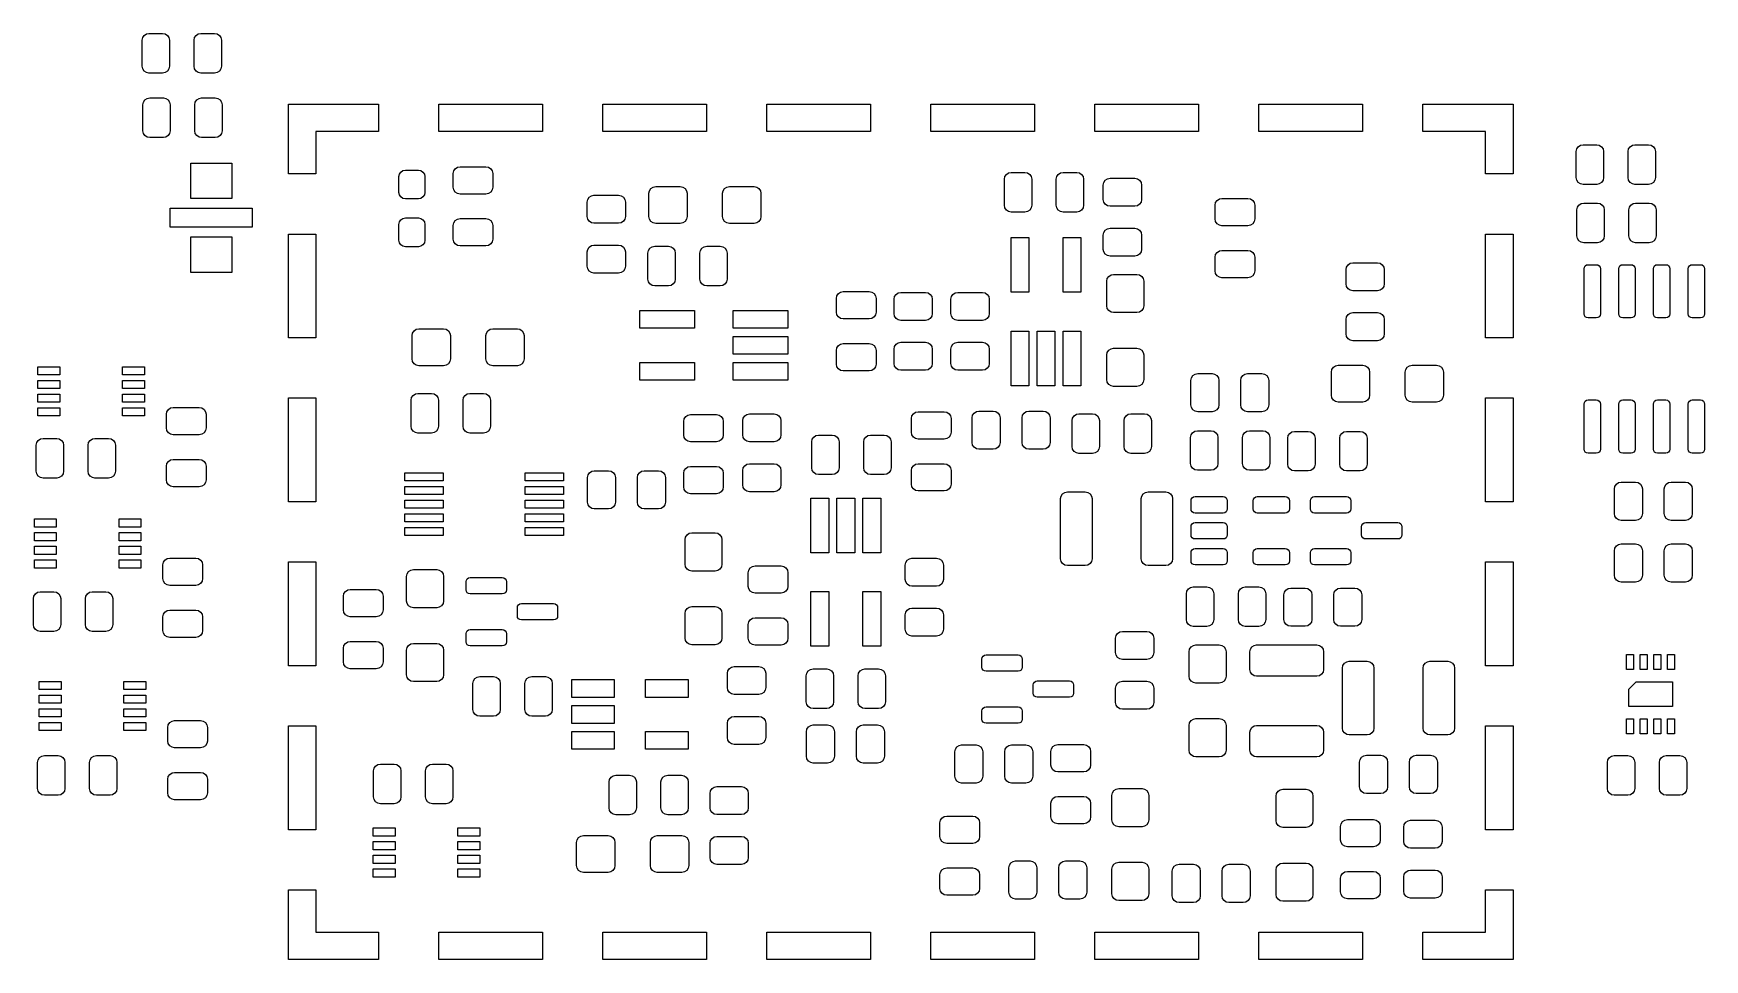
# Model space of a CAD drawing. Extents: x 0.35 to 2.76, y 0.4 to 1.73.
import ezdxf

# ---------------------------------------------------------------- set-up
doc = ezdxf.new("R2010")
doc.units = 0
doc.header["$MEASUREMENT"] = 0
doc.layers.add('BLACK', color=7, linetype='CONTINUOUS')

msp = doc.modelspace()

# ---------------------------------------------------------------- linework, layer by layer
at = {"layer": 'BLACK', "linetype": 'CONTINUOUS'}
for p, q in [((0.507512, 1.7227), (0.508261, 1.72647)), ((0.507512, 1.6853), (0.507512, 1.7227)), ((0.508261, 1.72647), (0.510395, 1.72966)), ((0.510395, 1.72966), (0.513588, 1.73179)), ((0.513588, 1.73179), (0.517354, 1.73254)), ((0.517354, 1.73254), (0.537039, 1.73254)), ((0.537039, 1.73254), (0.540806, 1.73179)), ((0.540806, 1.73179), (0.543999, 1.72966)), ((0.543999, 1.72966), (0.546133, 1.72647)), ((0.546133, 1.72647), (0.546882, 1.7227)), ((0.546882, 1.7227), (0.546882, 1.6853)), ((0.582315, 1.7227), (0.583064, 1.72647)), ((0.582315, 1.6853), (0.582315, 1.7227)), ((0.583064, 1.72647), (0.585198, 1.72966)), ((0.585198, 1.72966), (0.588391, 1.73179)), ((0.588391, 1.73179), (0.592157, 1.73254)), ((0.592157, 1.73254), (0.611843, 1.73254)), ((0.611843, 1.73254), (0.615609, 1.73179)), ((0.615609, 1.73179), (0.618802, 1.72966)), ((0.618802, 1.72966), (0.620936, 1.72647)), ((0.620936, 1.72647), (0.621685, 1.7227)), ((0.621685, 1.7227), (0.621685, 1.6853)), ((0.508261, 1.68153), (0.507512, 1.6853)), ((0.546882, 1.6853), (0.546133, 1.68153)), ((0.583064, 1.68153), (0.582315, 1.6853)), ((0.621685, 1.6853), (0.620936, 1.68153)), ((0.510395, 1.67834), (0.508261, 1.68153)), ((0.513588, 1.67621), (0.510395, 1.67834)), ((0.517354, 1.67546), (0.513588, 1.67621)), ((0.537039, 1.67546), (0.517354, 1.67546)), ((0.540806, 1.67621), (0.537039, 1.67546)), ((0.543999, 1.67834), (0.540806, 1.67621)), ((0.546133, 1.68153), (0.543999, 1.67834)), ((0.585198, 1.67834), (0.583064, 1.68153)), ((0.588391, 1.67621), (0.585198, 1.67834)), ((0.592157, 1.67546), (0.588391, 1.67621)), ((0.611843, 1.67546), (0.592157, 1.67546)), ((0.615609, 1.67621), (0.611843, 1.67546)), ((0.618802, 1.67834), (0.615609, 1.67621)), ((0.620936, 1.68153), (0.618802, 1.67834)), ((0.511395, 1.63666), (0.514588, 1.63879)), ((0.514588, 1.63879), (0.518354, 1.63954)), ((0.518354, 1.63954), (0.538039, 1.63954)), ((0.538039, 1.63954), (0.541806, 1.63879)), ((0.541806, 1.63879), (0.544999, 1.63666)), ((0.586198, 1.63666), (0.589391, 1.63879)), ((0.589391, 1.63879), (0.593157, 1.63954)), ((0.593157, 1.63954), (0.612843, 1.63954)), ((0.612843, 1.63954), (0.616609, 1.63879)), ((0.616609, 1.63879), (0.619802, 1.63666)), ((0.508512, 1.6297), (0.509261, 1.63347)), ((0.508512, 1.5923), (0.508512, 1.6297)), ((0.509261, 1.63347), (0.511395, 1.63666)), ((0.544999, 1.63666), (0.547133, 1.63347)), ((0.547133, 1.63347), (0.547882, 1.6297)), ((0.547882, 1.6297), (0.547882, 1.5923)), ((0.583315, 1.6297), (0.584064, 1.63347)), ((0.583315, 1.5923), (0.583315, 1.6297)), ((0.584064, 1.63347), (0.586198, 1.63666)), ((0.619802, 1.63666), (0.621936, 1.63347)), ((0.621936, 1.63347), (0.622685, 1.6297)), ((0.622685, 1.6297), (0.622685, 1.5923)), ((0.71811, 1.5912), (0.71811, 1.63057)), ((0.71811, 1.63057), (0.75748, 1.63057)), ((0.75748, 1.63057), (0.848031, 1.63057)), ((0.848031, 1.63057), (0.848031, 1.5912)), ((0.934646, 1.5912), (0.934646, 1.63057)), ((0.934646, 1.63057), (1.08425, 1.63057)), ((1.08425, 1.63057), (1.08425, 1.5912)), ((1.17087, 1.5912), (1.17087, 1.63057)), ((1.17087, 1.63057), (1.32047, 1.63057)), ((1.32047, 1.63057), (1.32047, 1.5912)), ((1.40709, 1.5912), (1.40709, 1.63057)), ((1.40709, 1.63057), (1.55669, 1.63057)), ((1.55669, 1.63057), (1.55669, 1.5912)), ((1.64331, 1.5912), (1.64331, 1.63057)), ((1.64331, 1.63057), (1.79291, 1.63057)), ((1.79291, 1.63057), (1.79291, 1.5912)), ((1.87953, 1.5912), (1.87953, 1.63057)), ((1.87953, 1.63057), (2.02913, 1.63057)), ((2.02913, 1.63057), (2.02913, 1.5912)), ((2.11575, 1.5912), (2.11575, 1.63057)), ((2.11575, 1.63057), (2.26535, 1.63057)), ((2.26535, 1.63057), (2.26535, 1.5912)), ((2.35197, 1.5912), (2.35197, 1.63057)), ((2.35197, 1.63057), (2.44252, 1.63057)), ((2.44252, 1.63057), (2.48189, 1.63057)), ((2.48189, 1.63057), (2.48189, 1.5912)), ((0.509261, 1.58853), (0.508512, 1.5923)), ((0.547882, 1.5923), (0.547133, 1.58853)), ((0.584064, 1.58853), (0.583315, 1.5923)), ((0.622685, 1.5923), (0.621936, 1.58853)), ((0.71811, 1.53017), (0.71811, 1.5912)), ((0.848031, 1.5912), (0.75748, 1.5912)), ((0.75748, 1.5912), (0.75748, 1.53017)), ((1.08425, 1.5912), (0.934646, 1.5912)), ((1.32047, 1.5912), (1.17087, 1.5912)), ((1.55669, 1.5912), (1.40709, 1.5912)), ((1.79291, 1.5912), (1.64331, 1.5912)), ((2.02913, 1.5912), (1.87953, 1.5912)), ((2.26535, 1.5912), (2.11575, 1.5912)), ((2.44252, 1.5912), (2.35197, 1.5912)), ((2.44252, 1.53017), (2.44252, 1.5912)), ((2.48189, 1.5912), (2.48189, 1.53017)), ((0.511395, 1.58534), (0.509261, 1.58853)), ((0.514588, 1.58321), (0.511395, 1.58534)), ((0.518354, 1.58246), (0.514588, 1.58321)), ((0.538039, 1.58246), (0.518354, 1.58246)), ((0.541806, 1.58321), (0.538039, 1.58246)), ((0.544999, 1.58534), (0.541806, 1.58321)), ((0.547133, 1.58853), (0.544999, 1.58534)), ((0.586198, 1.58534), (0.584064, 1.58853)), ((0.589391, 1.58321), (0.586198, 1.58534)), ((0.593157, 1.58246), (0.589391, 1.58321)), ((0.612843, 1.58246), (0.593157, 1.58246)), ((0.616609, 1.58321), (0.612843, 1.58246)), ((0.619802, 1.58534), (0.616609, 1.58321)), ((0.621936, 1.58853), (0.619802, 1.58534)), ((2.57291, 1.56226), (2.57366, 1.56603)), ((2.57366, 1.56603), (2.5758, 1.56922)), ((2.5758, 1.56922), (2.57899, 1.57135)), ((2.57899, 1.57135), (2.58276, 1.5721)), ((2.58276, 1.5721), (2.60244, 1.5721)), ((2.60244, 1.5721), (2.60621, 1.57135)), ((2.60621, 1.57135), (2.6094, 1.56922)), ((2.6094, 1.56922), (2.61153, 1.56603)), ((2.61153, 1.56603), (2.61228, 1.56226)), ((2.64772, 1.56226), (2.64847, 1.56603)), ((2.64847, 1.56603), (2.6506, 1.56922)), ((2.6506, 1.56922), (2.65379, 1.57135)), ((2.65379, 1.57135), (2.65756, 1.5721)), ((2.65756, 1.5721), (2.67724, 1.5721)), ((2.67724, 1.5721), (2.68101, 1.57135)), ((2.68101, 1.57135), (2.6842, 1.56922)), ((2.6842, 1.56922), (2.68634, 1.56603)), ((2.68634, 1.56603), (2.68709, 1.56226)), ((0.577472, 1.49456), (0.577472, 1.54574)), ((0.577472, 1.54574), (0.636528, 1.54574)), ((0.636528, 1.54574), (0.636528, 1.49456)), ((0.961533, 1.53976), (0.965299, 1.54051)), ((0.965299, 1.54051), (1.0027, 1.54051)), ((1.0027, 1.54051), (1.00647, 1.53976)), ((2.57291, 1.52486), (2.57291, 1.56226)), ((2.61228, 1.56226), (2.61228, 1.52486)), ((2.64772, 1.52486), (2.64772, 1.56226)), ((2.68709, 1.56226), (2.68709, 1.52486)), ((0.75748, 1.53017), (0.71811, 1.53017)), ((0.877299, 1.52619), (0.878011, 1.52977)), ((0.877299, 1.50356), (0.877299, 1.52619)), ((0.878011, 1.52977), (0.880038, 1.5328)), ((0.880038, 1.5328), (0.883071, 1.53483)), ((0.883071, 1.53483), (0.88665, 1.53554)), ((0.88665, 1.53554), (0.90535, 1.53554)), ((0.90535, 1.53554), (0.908929, 1.53483)), ((0.908929, 1.53483), (0.911962, 1.5328)), ((0.911962, 1.5328), (0.913989, 1.52977)), ((0.913989, 1.52977), (0.914701, 1.52619)), ((0.914701, 1.52619), (0.914701, 1.50356)), ((0.955457, 1.53067), (0.956206, 1.53444)), ((0.955457, 1.51098), (0.955457, 1.53067)), ((0.956206, 1.53444), (0.958339, 1.53763)), ((0.958339, 1.53763), (0.961533, 1.53976)), ((1.00647, 1.53976), (1.00966, 1.53763)), ((1.00966, 1.53763), (1.01179, 1.53444)), ((1.01179, 1.53444), (1.01254, 1.53067)), ((1.01254, 1.53067), (1.01254, 1.51098)), ((1.74932, 1.52243), (1.75007, 1.52619)), ((1.74932, 1.48502), (1.74932, 1.52243)), ((1.75007, 1.52619), (1.75221, 1.52938)), ((1.75221, 1.52938), (1.7554, 1.53152)), ((1.7554, 1.53152), (1.75917, 1.53227)), ((1.75917, 1.53227), (1.77885, 1.53227)), ((1.77885, 1.53227), (1.78262, 1.53152)), ((1.78262, 1.53152), (1.78581, 1.52938)), ((1.78581, 1.52938), (1.78794, 1.52619)), ((1.78794, 1.52619), (1.78869, 1.52243)), ((1.78869, 1.52243), (1.78869, 1.48502)), ((1.82413, 1.52243), (1.82488, 1.52619)), ((1.82413, 1.48502), (1.82413, 1.52243)), ((1.82488, 1.52619), (1.82701, 1.52938)), ((1.82701, 1.52938), (1.8302, 1.53152)), ((1.8302, 1.53152), (1.83397, 1.53227)), ((1.83397, 1.53227), (1.85365, 1.53227)), ((1.85365, 1.53227), (1.85742, 1.53152)), ((1.85742, 1.53152), (1.86061, 1.52938)), ((1.86061, 1.52938), (1.86275, 1.52619)), ((1.86275, 1.52619), (1.8635, 1.52243)), ((1.8635, 1.52243), (1.8635, 1.48502)), ((1.89185, 1.51398), (1.8926, 1.51775)), ((1.8926, 1.51775), (1.89473, 1.52094)), ((1.89473, 1.52094), (1.89793, 1.52308)), ((1.89793, 1.52308), (1.90169, 1.52383)), ((1.90169, 1.52383), (1.93713, 1.52383)), ((1.93713, 1.52383), (1.94089, 1.52308)), ((1.94089, 1.52308), (1.94409, 1.52094)), ((1.94409, 1.52094), (1.94622, 1.51775)), ((1.94622, 1.51775), (1.94697, 1.51398)), ((2.48189, 1.53017), (2.44252, 1.53017)), ((2.57366, 1.52109), (2.57291, 1.52486)), ((2.5758, 1.5179), (2.57366, 1.52109)), ((2.57899, 1.51576), (2.5758, 1.5179)), ((2.6094, 1.5179), (2.60621, 1.51576)), ((2.61153, 1.52109), (2.6094, 1.5179)), ((2.61228, 1.52486), (2.61153, 1.52109)), ((2.64847, 1.52109), (2.64772, 1.52486)), ((2.6506, 1.5179), (2.64847, 1.52109)), ((2.65379, 1.51576), (2.6506, 1.5179)), ((2.6842, 1.5179), (2.68101, 1.51576)), ((2.68634, 1.52109), (2.6842, 1.5179)), ((2.68709, 1.52486), (2.68634, 1.52109)), ((0.636528, 1.49456), (0.577472, 1.49456)), ((0.878011, 1.49998), (0.877299, 1.50356)), ((0.880038, 1.49694), (0.878011, 1.49998)), ((0.883071, 1.49492), (0.880038, 1.49694)), ((0.88665, 1.4942), (0.883071, 1.49492)), ((0.90535, 1.4942), (0.88665, 1.4942)), ((0.908929, 1.49492), (0.90535, 1.4942)), ((0.911962, 1.49694), (0.908929, 1.49492)), ((0.913989, 1.49998), (0.911962, 1.49694)), ((0.914701, 1.50356), (0.913989, 1.49998)), ((0.956206, 1.50722), (0.955457, 1.51098)), ((0.958339, 1.50402), (0.956206, 1.50722)), ((0.961533, 1.50189), (0.958339, 1.50402)), ((0.965299, 1.50114), (0.961533, 1.50189)), ((1.0027, 1.50114), (0.965299, 1.50114)), ((1.00647, 1.50189), (1.0027, 1.50114)), ((1.00966, 1.50402), (1.00647, 1.50189)), ((1.01179, 1.50722), (1.00966, 1.50402)), ((1.01254, 1.51098), (1.01179, 1.50722)), ((1.14844, 1.48954), (1.14919, 1.4933)), ((1.14919, 1.4933), (1.15132, 1.4965)), ((1.15132, 1.4965), (1.15452, 1.49863)), ((1.15452, 1.49863), (1.15828, 1.49938)), ((1.15828, 1.49938), (1.19372, 1.49938)), ((1.19372, 1.49938), (1.19748, 1.49863)), ((1.19748, 1.49863), (1.20068, 1.4965)), ((1.20068, 1.4965), (1.20281, 1.4933)), ((1.20281, 1.4933), (1.20356, 1.48954)), ((1.23729, 1.50216), (1.23804, 1.50592)), ((1.23729, 1.46869), (1.23729, 1.50216)), ((1.23804, 1.50592), (1.24017, 1.50912)), ((1.24017, 1.50912), (1.24337, 1.51125)), ((1.24337, 1.51125), (1.24713, 1.512)), ((1.24713, 1.512), (1.28257, 1.512)), ((1.28257, 1.512), (1.28633, 1.51125)), ((1.28633, 1.51125), (1.28953, 1.50912)), ((1.28953, 1.50912), (1.29166, 1.50592)), ((1.29166, 1.50592), (1.29241, 1.50216)), ((1.29241, 1.50216), (1.29241, 1.46869)), ((1.34359, 1.50216), (1.34434, 1.50592)), ((1.34359, 1.46869), (1.34359, 1.50216)), ((1.34434, 1.50592), (1.34647, 1.50912)), ((1.34647, 1.50912), (1.34967, 1.51125)), ((1.34967, 1.51125), (1.35343, 1.512)), ((1.35343, 1.512), (1.38887, 1.512)), ((1.38887, 1.512), (1.39263, 1.51125)), ((1.39263, 1.51125), (1.39583, 1.50912)), ((1.39583, 1.50912), (1.39796, 1.50592)), ((1.39796, 1.50592), (1.39871, 1.50216)), ((1.39871, 1.50216), (1.39871, 1.46869)), ((1.89185, 1.49331), (1.89185, 1.51398)), ((1.8926, 1.48955), (1.89185, 1.49331)), ((1.94697, 1.49331), (1.94622, 1.48955)), ((1.94697, 1.51398), (1.94697, 1.49331)), ((2.05575, 1.49193), (2.05894, 1.49406)), ((2.05894, 1.49406), (2.06271, 1.49481)), ((2.06271, 1.49481), (2.10011, 1.49481)), ((2.10011, 1.49481), (2.10388, 1.49406)), ((2.10388, 1.49406), (2.10707, 1.49193)), ((2.58276, 1.51502), (2.57899, 1.51576)), ((2.60244, 1.51502), (2.58276, 1.51502)), ((2.60621, 1.51576), (2.60244, 1.51502)), ((2.65756, 1.51502), (2.65379, 1.51576)), ((2.67724, 1.51502), (2.65756, 1.51502)), ((2.68101, 1.51576), (2.67724, 1.51502)), ((0.547945, 1.45322), (0.547945, 1.48078)), ((0.547945, 1.48078), (0.666055, 1.48078)), ((0.666055, 1.48078), (0.666055, 1.45322)), ((1.14844, 1.46887), (1.14844, 1.48954)), ((1.14919, 1.4651), (1.14844, 1.46887)), ((1.20356, 1.46887), (1.20281, 1.4651)), ((1.20356, 1.48954), (1.20356, 1.46887)), ((1.23804, 1.46493), (1.23729, 1.46869)), ((1.29241, 1.46869), (1.29166, 1.46493)), ((1.34434, 1.46493), (1.34359, 1.46869)), ((1.39871, 1.46869), (1.39796, 1.46493)), ((1.75007, 1.48126), (1.74932, 1.48502)), ((1.75221, 1.47806), (1.75007, 1.48126)), ((1.7554, 1.47593), (1.75221, 1.47806)), ((1.75917, 1.47518), (1.7554, 1.47593)), ((1.77885, 1.47518), (1.75917, 1.47518)), ((1.78262, 1.47593), (1.77885, 1.47518)), ((1.78581, 1.47806), (1.78262, 1.47593)), ((1.78794, 1.48126), (1.78581, 1.47806)), ((1.78869, 1.48502), (1.78794, 1.48126)), ((1.82488, 1.48126), (1.82413, 1.48502)), ((1.82701, 1.47806), (1.82488, 1.48126)), ((1.8302, 1.47593), (1.82701, 1.47806)), ((1.83397, 1.47518), (1.8302, 1.47593)), ((1.85365, 1.47518), (1.83397, 1.47518)), ((1.85742, 1.47593), (1.85365, 1.47518)), ((1.86061, 1.47806), (1.85742, 1.47593)), ((1.86275, 1.48126), (1.86061, 1.47806)), ((1.8635, 1.48502), (1.86275, 1.48126)), ((1.89473, 1.48636), (1.8926, 1.48955)), ((1.89793, 1.48422), (1.89473, 1.48636)), ((1.90169, 1.48347), (1.89793, 1.48422)), ((1.93713, 1.48347), (1.90169, 1.48347)), ((1.94089, 1.48422), (1.93713, 1.48347)), ((1.94409, 1.48636), (1.94089, 1.48422)), ((1.94622, 1.48955), (1.94409, 1.48636)), ((2.05287, 1.48497), (2.05362, 1.48874)), ((2.05287, 1.46528), (2.05287, 1.48497)), ((2.05362, 1.48874), (2.05575, 1.49193)), ((2.10707, 1.49193), (2.1092, 1.48874)), ((2.1092, 1.48874), (2.10995, 1.48497)), ((2.10995, 1.48497), (2.10995, 1.46528)), ((2.57391, 1.47826), (2.57466, 1.48203)), ((2.57391, 1.44086), (2.57391, 1.47826)), ((2.57466, 1.48203), (2.5768, 1.48522)), ((2.5768, 1.48522), (2.57999, 1.48735)), ((2.57999, 1.48735), (2.58376, 1.4881)), ((2.58376, 1.4881), (2.60344, 1.4881)), ((2.60344, 1.4881), (2.60721, 1.48735)), ((2.60721, 1.48735), (2.6104, 1.48522)), ((2.6104, 1.48522), (2.61253, 1.48203)), ((2.61253, 1.48203), (2.61328, 1.47826)), ((2.61328, 1.47826), (2.61328, 1.44086)), ((2.64872, 1.47826), (2.64947, 1.48203)), ((2.64872, 1.44086), (2.64872, 1.47826)), ((2.64947, 1.48203), (2.6516, 1.48522)), ((2.6516, 1.48522), (2.65479, 1.48735)), ((2.65479, 1.48735), (2.65856, 1.4881)), ((2.65856, 1.4881), (2.67824, 1.4881)), ((2.67824, 1.4881), (2.68201, 1.48735)), ((2.68201, 1.48735), (2.6852, 1.48522)), ((2.6852, 1.48522), (2.68734, 1.48203)), ((2.68734, 1.48203), (2.68809, 1.47826)), ((2.68809, 1.47826), (2.68809, 1.44086)), ((0.666055, 1.45322), (0.547945, 1.45322)), ((0.877299, 1.4573), (0.878011, 1.46087)), ((0.877299, 1.43466), (0.877299, 1.4573)), ((0.878011, 1.46087), (0.880038, 1.46391)), ((0.880038, 1.46391), (0.883071, 1.46593)), ((0.883071, 1.46593), (0.88665, 1.46665)), ((0.88665, 1.46665), (0.90535, 1.46665)), ((0.90535, 1.46665), (0.908929, 1.46593)), ((0.908929, 1.46593), (0.911962, 1.46391)), ((0.911962, 1.46391), (0.913989, 1.46087)), ((0.913989, 1.46087), (0.914701, 1.4573)), ((0.914701, 1.4573), (0.914701, 1.43466)), ((0.955457, 1.45587), (0.956206, 1.45963)), ((0.955457, 1.43618), (0.955457, 1.45587)), ((0.956206, 1.45963), (0.958339, 1.46283)), ((0.958339, 1.46283), (0.961533, 1.46496)), ((0.961533, 1.46496), (0.965299, 1.46571)), ((0.965299, 1.46571), (1.0027, 1.46571)), ((1.0027, 1.46571), (1.00647, 1.46496)), ((1.00647, 1.46496), (1.00966, 1.46283)), ((1.00966, 1.46283), (1.01179, 1.45963)), ((1.01179, 1.45963), (1.01254, 1.45587)), ((1.01254, 1.45587), (1.01254, 1.43618)), ((1.15132, 1.46191), (1.14919, 1.4651)), ((1.15452, 1.45977), (1.15132, 1.46191)), ((1.15828, 1.45902), (1.15452, 1.45977)), ((1.19372, 1.45902), (1.15828, 1.45902)), ((1.19748, 1.45977), (1.19372, 1.45902)), ((1.20068, 1.46191), (1.19748, 1.45977)), ((1.20281, 1.4651), (1.20068, 1.46191)), ((1.24017, 1.46173), (1.23804, 1.46493)), ((1.24337, 1.4596), (1.24017, 1.46173)), ((1.24713, 1.45885), (1.24337, 1.4596)), ((1.28257, 1.45885), (1.24713, 1.45885)), ((1.28633, 1.4596), (1.28257, 1.45885)), ((1.28953, 1.46173), (1.28633, 1.4596)), ((1.29166, 1.46493), (1.28953, 1.46173)), ((1.34647, 1.46173), (1.34434, 1.46493)), ((1.34967, 1.4596), (1.34647, 1.46173)), ((1.35343, 1.45885), (1.34967, 1.4596)), ((1.38887, 1.45885), (1.35343, 1.45885)), ((1.39263, 1.4596), (1.38887, 1.45885)), ((1.39583, 1.46173), (1.39263, 1.4596)), ((1.39796, 1.46493), (1.39583, 1.46173)), ((1.89185, 1.44213), (1.8926, 1.4459)), ((1.8926, 1.4459), (1.89473, 1.44909)), ((1.89473, 1.44909), (1.89793, 1.45123)), ((1.89793, 1.45123), (1.90169, 1.45198)), ((1.90169, 1.45198), (1.93713, 1.45198)), ((1.93713, 1.45198), (1.94089, 1.45123)), ((1.94089, 1.45123), (1.94409, 1.44909)), ((1.94409, 1.44909), (1.94622, 1.4459)), ((1.94622, 1.4459), (1.94697, 1.44213)), ((2.05362, 1.46152), (2.05287, 1.46528)), ((2.05575, 1.45832), (2.05362, 1.46152)), ((2.05894, 1.45619), (2.05575, 1.45832)), ((2.06271, 1.45544), (2.05894, 1.45619)), ((2.10011, 1.45544), (2.06271, 1.45544)), ((2.10388, 1.45619), (2.10011, 1.45544)), ((2.10707, 1.45832), (2.10388, 1.45619)), ((2.1092, 1.46152), (2.10707, 1.45832)), ((2.10995, 1.46528), (2.1092, 1.46152)), ((0.577472, 1.38826), (0.577472, 1.43944)), ((0.577472, 1.43944), (0.636528, 1.43944)), ((0.636528, 1.43944), (0.636528, 1.38826)), ((0.71811, 1.29395), (0.71811, 1.44356)), ((0.71811, 1.44356), (0.75748, 1.44356)), ((0.75748, 1.44356), (0.75748, 1.29395)), ((0.878011, 1.43108), (0.877299, 1.43466)), ((0.880038, 1.42805), (0.878011, 1.43108)), ((0.883071, 1.42602), (0.880038, 1.42805)), ((0.88665, 1.42531), (0.883071, 1.42602)), ((0.90535, 1.42531), (0.88665, 1.42531)), ((0.908929, 1.42602), (0.90535, 1.42531)), ((0.911962, 1.42805), (0.908929, 1.42602)), ((0.913989, 1.43108), (0.911962, 1.42805)), ((0.914701, 1.43466), (0.913989, 1.43108)), ((0.956206, 1.43241), (0.955457, 1.43618)), ((0.958339, 1.42922), (0.956206, 1.43241)), ((0.961533, 1.42709), (0.958339, 1.42922)), ((0.965299, 1.42634), (0.961533, 1.42709)), ((1.0027, 1.42634), (0.965299, 1.42634)), ((1.00647, 1.42709), (1.0027, 1.42634)), ((1.00966, 1.42922), (1.00647, 1.42709)), ((1.01179, 1.43241), (1.00966, 1.42922)), ((1.01254, 1.43618), (1.01179, 1.43241)), ((1.14844, 1.41769), (1.14919, 1.42145)), ((1.14919, 1.42145), (1.15132, 1.42464)), ((1.15132, 1.42464), (1.15452, 1.42678)), ((1.15452, 1.42678), (1.15828, 1.42753)), ((1.15828, 1.42753), (1.19372, 1.42753)), ((1.19372, 1.42753), (1.19748, 1.42678)), ((1.19748, 1.42678), (1.20068, 1.42464)), ((1.20068, 1.42464), (1.20281, 1.42145)), ((1.20281, 1.42145), (1.20356, 1.41769)), ((1.23666, 1.41974), (1.2388, 1.42294)), ((1.2388, 1.42294), (1.24199, 1.42507)), ((1.24199, 1.42507), (1.24576, 1.42582)), ((1.24576, 1.42582), (1.26544, 1.42582)), ((1.26544, 1.42582), (1.26921, 1.42507)), ((1.26921, 1.42507), (1.2724, 1.42294)), ((1.2724, 1.42294), (1.27453, 1.41974)), ((1.31147, 1.41974), (1.3136, 1.42294)), ((1.3136, 1.42294), (1.31679, 1.42507)), ((1.31679, 1.42507), (1.32056, 1.42582)), ((1.32056, 1.42582), (1.34024, 1.42582)), ((1.34024, 1.42582), (1.34401, 1.42507)), ((1.34401, 1.42507), (1.3472, 1.42294)), ((1.3472, 1.42294), (1.34934, 1.41974)), ((1.75921, 1.35968), (1.75921, 1.43842)), ((1.75921, 1.43842), (1.7848, 1.43842)), ((1.7848, 1.43842), (1.7848, 1.35968)), ((1.83402, 1.35968), (1.83402, 1.43842)), ((1.83402, 1.43842), (1.85961, 1.43842)), ((1.85961, 1.43842), (1.85961, 1.35968)), ((1.89185, 1.42146), (1.89185, 1.44213)), ((1.8926, 1.4177), (1.89185, 1.42146)), ((1.94697, 1.42146), (1.94622, 1.4177)), ((1.94697, 1.44213), (1.94697, 1.42146)), ((2.44252, 1.29395), (2.44252, 1.44356)), ((2.44252, 1.44356), (2.48189, 1.44356)), ((2.48189, 1.44356), (2.48189, 1.29395)), ((2.57466, 1.43709), (2.57391, 1.44086)), ((2.5768, 1.4339), (2.57466, 1.43709)), ((2.57999, 1.43176), (2.5768, 1.4339)), ((2.58376, 1.43102), (2.57999, 1.43176)), ((2.60344, 1.43102), (2.58376, 1.43102)), ((2.60721, 1.43176), (2.60344, 1.43102)), ((2.6104, 1.4339), (2.60721, 1.43176)), ((2.61253, 1.43709), (2.6104, 1.4339)), ((2.61328, 1.44086), (2.61253, 1.43709)), ((2.64947, 1.43709), (2.64872, 1.44086)), ((2.6516, 1.4339), (2.64947, 1.43709)), ((2.65479, 1.43176), (2.6516, 1.4339)), ((2.65856, 1.43102), (2.65479, 1.43176)), ((2.67824, 1.43102), (2.65856, 1.43102)), ((2.68201, 1.43176), (2.67824, 1.43102)), ((2.6852, 1.4339), (2.68201, 1.43176)), ((2.68734, 1.43709), (2.6852, 1.4339)), ((2.68809, 1.44086), (2.68734, 1.43709)), ((1.14844, 1.39702), (1.14844, 1.41769)), ((1.14919, 1.39325), (1.14844, 1.39702)), ((1.20356, 1.39702), (1.20281, 1.39325)), ((1.20356, 1.41769), (1.20356, 1.39702)), ((1.23591, 1.41598), (1.23666, 1.41974)), ((1.23591, 1.37857), (1.23591, 1.41598)), ((1.27453, 1.41974), (1.27528, 1.41598)), ((1.27528, 1.41598), (1.27528, 1.37857)), ((1.31072, 1.41598), (1.31147, 1.41974)), ((1.31072, 1.37857), (1.31072, 1.41598)), ((1.34934, 1.41974), (1.35009, 1.41598)), ((1.35009, 1.41598), (1.35009, 1.37857)), ((1.89473, 1.4145), (1.8926, 1.4177)), ((1.89793, 1.41237), (1.89473, 1.4145)), ((1.90169, 1.41162), (1.89793, 1.41237)), ((1.93713, 1.41162), (1.90169, 1.41162)), ((1.94089, 1.41237), (1.93713, 1.41162)), ((1.94409, 1.4145), (1.94089, 1.41237)), ((1.94622, 1.4177), (1.94409, 1.4145)), ((2.05287, 1.41017), (2.05362, 1.41393)), ((2.05287, 1.39048), (2.05287, 1.41017)), ((2.05362, 1.41393), (2.05575, 1.41713)), ((2.05575, 1.41713), (2.05894, 1.41926)), ((2.05894, 1.41926), (2.06271, 1.42001)), ((2.06271, 1.42001), (2.10011, 1.42001)), ((2.10011, 1.42001), (2.10388, 1.41926)), ((2.10388, 1.41926), (2.10707, 1.41713)), ((2.10707, 1.41713), (2.1092, 1.41393)), ((2.1092, 1.41393), (2.10995, 1.41017)), ((2.10995, 1.41017), (2.10995, 1.39048)), ((2.24144, 1.39226), (2.24219, 1.39603)), ((2.24219, 1.39603), (2.24432, 1.39922)), ((2.24432, 1.39922), (2.24752, 1.40135)), ((2.24752, 1.40135), (2.25128, 1.4021)), ((2.25128, 1.4021), (2.28672, 1.4021)), ((2.28672, 1.4021), (2.29048, 1.40135)), ((2.29048, 1.40135), (2.29368, 1.39922)), ((2.29368, 1.39922), (2.29581, 1.39603)), ((2.29581, 1.39603), (2.29656, 1.39226)), ((2.58464, 1.39574), (2.58592, 1.39766)), ((2.58592, 1.39766), (2.58783, 1.39894)), ((2.58783, 1.39894), (2.59009, 1.39939)), ((2.59009, 1.39939), (2.60191, 1.39939)), ((2.60191, 1.39939), (2.60417, 1.39894)), ((2.60417, 1.39894), (2.60608, 1.39766)), ((2.60608, 1.39766), (2.60736, 1.39574)), ((2.63464, 1.39574), (2.63592, 1.39766)), ((2.63592, 1.39766), (2.63783, 1.39894)), ((2.63783, 1.39894), (2.64009, 1.39939)), ((2.64009, 1.39939), (2.65191, 1.39939)), ((2.65191, 1.39939), (2.65417, 1.39894)), ((2.65417, 1.39894), (2.65608, 1.39766)), ((2.65608, 1.39766), (2.65736, 1.39574)), ((2.68464, 1.39574), (2.68592, 1.39766)), ((2.68592, 1.39766), (2.68783, 1.39894)), ((2.68783, 1.39894), (2.69009, 1.39939)), ((2.69009, 1.39939), (2.70191, 1.39939)), ((2.70191, 1.39939), (2.70417, 1.39894)), ((2.70417, 1.39894), (2.70608, 1.39766)), ((2.70608, 1.39766), (2.70736, 1.39574)), ((2.73464, 1.39574), (2.73592, 1.39766)), ((2.73592, 1.39766), (2.73783, 1.39894)), ((2.73783, 1.39894), (2.74009, 1.39939)), ((2.74009, 1.39939), (2.75191, 1.39939)), ((2.75191, 1.39939), (2.75417, 1.39894)), ((2.75417, 1.39894), (2.75608, 1.39766)), ((2.75608, 1.39766), (2.75736, 1.39574)), ((0.636528, 1.38826), (0.577472, 1.38826)), ((1.15132, 1.39006), (1.14919, 1.39325)), ((1.15452, 1.38792), (1.15132, 1.39006)), ((1.15828, 1.38717), (1.15452, 1.38792)), ((1.19372, 1.38717), (1.15828, 1.38717)), ((1.19748, 1.38792), (1.19372, 1.38717)), ((1.20068, 1.39006), (1.19748, 1.38792)), ((1.20281, 1.39325), (1.20068, 1.39006)), ((1.23666, 1.37481), (1.23591, 1.37857)), ((1.2388, 1.37162), (1.23666, 1.37481)), ((1.27453, 1.37481), (1.2724, 1.37162)), ((1.27528, 1.37857), (1.27453, 1.37481)), ((1.31147, 1.37481), (1.31072, 1.37857)), ((1.3136, 1.37162), (1.31147, 1.37481)), ((1.34934, 1.37481), (1.3472, 1.37162)), ((1.35009, 1.37857), (1.34934, 1.37481)), ((1.89683, 1.37559), (1.89758, 1.37936)), ((1.89683, 1.34016), (1.89683, 1.37559)), ((1.89758, 1.37936), (1.89972, 1.38255)), ((1.89972, 1.38255), (1.90291, 1.38468)), ((1.90291, 1.38468), (1.90668, 1.38543)), ((1.90668, 1.38543), (1.94014, 1.38543)), ((1.94014, 1.38543), (1.94391, 1.38468)), ((1.94391, 1.38468), (1.9471, 1.38255)), ((1.9471, 1.38255), (1.94924, 1.37936)), ((1.94924, 1.37936), (1.94998, 1.37559)), ((1.94998, 1.37559), (1.94998, 1.34016)), ((2.05362, 1.38671), (2.05287, 1.39048)), ((2.05575, 1.38352), (2.05362, 1.38671)), ((2.05894, 1.38139), (2.05575, 1.38352)), ((2.06271, 1.38064), (2.05894, 1.38139)), ((2.10011, 1.38064), (2.06271, 1.38064)), ((2.10388, 1.38139), (2.10011, 1.38064)), ((2.10707, 1.38352), (2.10388, 1.38139)), ((2.1092, 1.38671), (2.10707, 1.38352)), ((2.10995, 1.39048), (2.1092, 1.38671)), ((2.24144, 1.37159), (2.24144, 1.39226)), ((2.29656, 1.39226), (2.29656, 1.37159)), ((2.58419, 1.39348), (2.58464, 1.39574)), ((2.58419, 1.32852), (2.58419, 1.39348)), ((2.60736, 1.39574), (2.60781, 1.39348)), ((2.60781, 1.39348), (2.60781, 1.32852)), ((2.63419, 1.39348), (2.63464, 1.39574)), ((2.63419, 1.32852), (2.63419, 1.39348)), ((2.65736, 1.39574), (2.65781, 1.39348)), ((2.65781, 1.39348), (2.65781, 1.32852)), ((2.68419, 1.39348), (2.68464, 1.39574)), ((2.68419, 1.32852), (2.68419, 1.39348)), ((2.70736, 1.39574), (2.70781, 1.39348)), ((2.70781, 1.39348), (2.70781, 1.32852)), ((2.73419, 1.39348), (2.73464, 1.39574)), ((2.73419, 1.32852), (2.73419, 1.39348)), ((2.75736, 1.39574), (2.75781, 1.39348)), ((2.75781, 1.39348), (2.75781, 1.32852)), ((1.24199, 1.36948), (1.2388, 1.37162)), ((1.24576, 1.36873), (1.24199, 1.36948)), ((1.26544, 1.36873), (1.24576, 1.36873)), ((1.26921, 1.36948), (1.26544, 1.36873)), ((1.2724, 1.37162), (1.26921, 1.36948)), ((1.31679, 1.36948), (1.3136, 1.37162)), ((1.32056, 1.36873), (1.31679, 1.36948)), ((1.34024, 1.36873), (1.32056, 1.36873)), ((1.34401, 1.36948), (1.34024, 1.36873)), ((1.3472, 1.37162), (1.34401, 1.36948)), ((1.50746, 1.35067), (1.50821, 1.35444)), ((1.50746, 1.33098), (1.50746, 1.35067)), ((1.50821, 1.35444), (1.51034, 1.35763)), ((1.51034, 1.35763), (1.51353, 1.35976)), ((1.51353, 1.35976), (1.5173, 1.36051)), ((1.5173, 1.36051), (1.5547, 1.36051)), ((1.5547, 1.36051), (1.55847, 1.35976)), ((1.55847, 1.35976), (1.56166, 1.35763)), ((1.56166, 1.35763), (1.56379, 1.35444)), ((1.56379, 1.35444), (1.56454, 1.35067)), ((1.56454, 1.35067), (1.56454, 1.33098)), ((1.59044, 1.34969), (1.59119, 1.35345)), ((1.59044, 1.32902), (1.59044, 1.34969)), ((1.59119, 1.35345), (1.59332, 1.35664)), ((1.59332, 1.35664), (1.59652, 1.35878)), ((1.59652, 1.35878), (1.60028, 1.35953)), ((1.60028, 1.35953), (1.63572, 1.35953)), ((1.63572, 1.35953), (1.63948, 1.35878)), ((1.63948, 1.35878), (1.64268, 1.35664)), ((1.64268, 1.35664), (1.64481, 1.35345)), ((1.64481, 1.35345), (1.64556, 1.34969)), ((1.64556, 1.34969), (1.64556, 1.32902)), ((1.67244, 1.34969), (1.67319, 1.35345)), ((1.67244, 1.32902), (1.67244, 1.34969)), ((1.67319, 1.35345), (1.67532, 1.35664)), ((1.67532, 1.35664), (1.67852, 1.35878)), ((1.67852, 1.35878), (1.68228, 1.35953)), ((1.68228, 1.35953), (1.71772, 1.35953)), ((1.71772, 1.35953), (1.72148, 1.35878)), ((1.72148, 1.35878), (1.72468, 1.35664)), ((1.72468, 1.35664), (1.72681, 1.35345)), ((1.72681, 1.35345), (1.72756, 1.34969)), ((1.72756, 1.34969), (1.72756, 1.32902)), ((1.7848, 1.35968), (1.75921, 1.35968)), ((1.85961, 1.35968), (1.83402, 1.35968)), ((2.24219, 1.36782), (2.24144, 1.37159)), ((2.24432, 1.36463), (2.24219, 1.36782)), ((2.24752, 1.3625), (2.24432, 1.36463)), ((2.25128, 1.36175), (2.24752, 1.3625)), ((2.28672, 1.36175), (2.25128, 1.36175)), ((2.29048, 1.3625), (2.28672, 1.36175)), ((2.29368, 1.36463), (2.29048, 1.3625)), ((2.29581, 1.36782), (2.29368, 1.36463)), ((2.29656, 1.37159), (2.29581, 1.36782)), ((1.22431, 1.30788), (1.22431, 1.33347)), ((1.22431, 1.33347), (1.30305, 1.33347)), ((1.30305, 1.33347), (1.30305, 1.30788)), ((1.35895, 1.30788), (1.35895, 1.33347)), ((1.35895, 1.33347), (1.43769, 1.33347)), ((1.43769, 1.33347), (1.43769, 1.30788)), ((1.50821, 1.32722), (1.50746, 1.33098)), ((1.51034, 1.32402), (1.50821, 1.32722)), ((1.51353, 1.32189), (1.51034, 1.32402)), ((1.56166, 1.32402), (1.55847, 1.32189)), ((1.56379, 1.32722), (1.56166, 1.32402)), ((1.56454, 1.33098), (1.56379, 1.32722)), ((1.59119, 1.32525), (1.59044, 1.32902)), ((1.59332, 1.32206), (1.59119, 1.32525)), ((1.64481, 1.32525), (1.64268, 1.32206)), ((1.64556, 1.32902), (1.64481, 1.32525)), ((1.67319, 1.32525), (1.67244, 1.32902)), ((1.67532, 1.32206), (1.67319, 1.32525)), ((1.72681, 1.32525), (1.72468, 1.32206)), ((1.72756, 1.32902), (1.72681, 1.32525)), ((1.89758, 1.33639), (1.89683, 1.34016)), ((1.89972, 1.3332), (1.89758, 1.33639)), ((1.90291, 1.33106), (1.89972, 1.3332)), ((1.90668, 1.33031), (1.90291, 1.33106)), ((1.94014, 1.33031), (1.90668, 1.33031)), ((1.94391, 1.33106), (1.94014, 1.33031)), ((1.9471, 1.3332), (1.94391, 1.33106)), ((1.94924, 1.33639), (1.9471, 1.3332)), ((1.94998, 1.34016), (1.94924, 1.33639)), ((2.24144, 1.32041), (2.24219, 1.32418)), ((2.24219, 1.32418), (2.24432, 1.32737)), ((2.24432, 1.32737), (2.24752, 1.3295)), ((2.24752, 1.3295), (2.25128, 1.33025)), ((2.25128, 1.33025), (2.28672, 1.33025)), ((2.28672, 1.33025), (2.29048, 1.3295)), ((2.29048, 1.3295), (2.29368, 1.32737)), ((2.29368, 1.32737), (2.29581, 1.32418)), ((2.29581, 1.32418), (2.29656, 1.32041)), ((2.58464, 1.32626), (2.58419, 1.32852)), ((2.58592, 1.32434), (2.58464, 1.32626)), ((2.58783, 1.32306), (2.58592, 1.32434)), ((2.60608, 1.32434), (2.60417, 1.32306)), ((2.60736, 1.32626), (2.60608, 1.32434)), ((2.60781, 1.32852), (2.60736, 1.32626)), ((2.63464, 1.32626), (2.63419, 1.32852)), ((2.63592, 1.32434), (2.63464, 1.32626)), ((2.63783, 1.32306), (2.63592, 1.32434)), ((2.65608, 1.32434), (2.65417, 1.32306)), ((2.65736, 1.32626), (2.65608, 1.32434)), ((2.65781, 1.32852), (2.65736, 1.32626)), ((2.68464, 1.32626), (2.68419, 1.32852)), ((2.68592, 1.32434), (2.68464, 1.32626)), ((2.68783, 1.32306), (2.68592, 1.32434)), ((2.70608, 1.32434), (2.70417, 1.32306)), ((2.70736, 1.32626), (2.70608, 1.32434)), ((2.70781, 1.32852), (2.70736, 1.32626)), ((2.73464, 1.32626), (2.73419, 1.32852)), ((2.73592, 1.32434), (2.73464, 1.32626)), ((2.73783, 1.32306), (2.73592, 1.32434)), ((2.75608, 1.32434), (2.75417, 1.32306)), ((2.75736, 1.32626), (2.75608, 1.32434)), ((2.75781, 1.32852), (2.75736, 1.32626)), ((0.896291, 1.29716), (0.897041, 1.30092)), ((0.897041, 1.30092), (0.899174, 1.30412)), ((0.899174, 1.30412), (0.902367, 1.30625)), ((0.902367, 1.30625), (0.906134, 1.307)), ((0.906134, 1.307), (0.941567, 1.307)), ((0.941567, 1.307), (0.945334, 1.30625)), ((0.945334, 1.30625), (0.948527, 1.30412)), ((0.948527, 1.30412), (0.95066, 1.30092)), ((0.95066, 1.30092), (0.951409, 1.29716)), ((1.00259, 1.29716), (1.00334, 1.30092)), ((1.00334, 1.30092), (1.00547, 1.30412)), ((1.00547, 1.30412), (1.00867, 1.30625)), ((1.00867, 1.30625), (1.01243, 1.307)), ((1.01243, 1.307), (1.04787, 1.307)), ((1.04787, 1.307), (1.05163, 1.30625)), ((1.05163, 1.30625), (1.05483, 1.30412)), ((1.05483, 1.30412), (1.05696, 1.30092)), ((1.05696, 1.30092), (1.05771, 1.29716)), ((1.30305, 1.30788), (1.22431, 1.30788)), ((1.43769, 1.30788), (1.35895, 1.30788)), ((1.5173, 1.32114), (1.51353, 1.32189)), ((1.5547, 1.32114), (1.5173, 1.32114)), ((1.55847, 1.32189), (1.5547, 1.32114)), ((1.59652, 1.31992), (1.59332, 1.32206)), ((1.60028, 1.31917), (1.59652, 1.31992)), ((1.63572, 1.31917), (1.60028, 1.31917)), ((1.63948, 1.31992), (1.63572, 1.31917)), ((1.64268, 1.32206), (1.63948, 1.31992)), ((1.67852, 1.31992), (1.67532, 1.32206)), ((1.68228, 1.31917), (1.67852, 1.31992)), ((1.71772, 1.31917), (1.68228, 1.31917)), ((1.72148, 1.31992), (1.71772, 1.31917)), ((1.72468, 1.32206), (1.72148, 1.31992)), ((1.75921, 1.22503), (1.75921, 1.30377)), ((1.75921, 1.30377), (1.7848, 1.30377)), ((1.7848, 1.30377), (1.7848, 1.22503)), ((1.79661, 1.22503), (1.79661, 1.30377)), ((1.79661, 1.30377), (1.8222, 1.30377)), ((1.8222, 1.30377), (1.8222, 1.22503)), ((1.83402, 1.22503), (1.83402, 1.30377)), ((1.83402, 1.30377), (1.85961, 1.30377)), ((1.85961, 1.30377), (1.85961, 1.22503)), ((2.24144, 1.29974), (2.24144, 1.32041)), ((2.24219, 1.29597), (2.24144, 1.29974)), ((2.29656, 1.29974), (2.29581, 1.29597)), ((2.29656, 1.32041), (2.29656, 1.29974)), ((2.59009, 1.32261), (2.58783, 1.32306)), ((2.60191, 1.32261), (2.59009, 1.32261)), ((2.60417, 1.32306), (2.60191, 1.32261)), ((2.64009, 1.32261), (2.63783, 1.32306)), ((2.65191, 1.32261), (2.64009, 1.32261)), ((2.65417, 1.32306), (2.65191, 1.32261)), ((2.69009, 1.32261), (2.68783, 1.32306)), ((2.70191, 1.32261), (2.69009, 1.32261)), ((2.70417, 1.32306), (2.70191, 1.32261)), ((2.74009, 1.32261), (2.73783, 1.32306)), ((2.75191, 1.32261), (2.74009, 1.32261)), ((2.75417, 1.32306), (2.75191, 1.32261)), ((0.75748, 1.29395), (0.71811, 1.29395)), ((0.896291, 1.26369), (0.896291, 1.29716)), ((0.951409, 1.29716), (0.951409, 1.26369)), ((1.00259, 1.26369), (1.00259, 1.29716)), ((1.05771, 1.29716), (1.05771, 1.26369)), ((1.35895, 1.27048), (1.35895, 1.29607)), ((1.35895, 1.29607), (1.43769, 1.29607)), ((1.43769, 1.29607), (1.43769, 1.27048)), ((1.50746, 1.27587), (1.50821, 1.27963)), ((1.50746, 1.25618), (1.50746, 1.27587)), ((1.50821, 1.27963), (1.51034, 1.28283)), ((1.51034, 1.28283), (1.51353, 1.28496)), ((1.51353, 1.28496), (1.5173, 1.28571)), ((1.5173, 1.28571), (1.5547, 1.28571)), ((1.5547, 1.28571), (1.55847, 1.28496)), ((1.55847, 1.28496), (1.56166, 1.28283)), ((1.56166, 1.28283), (1.56379, 1.27963)), ((1.56379, 1.27963), (1.56454, 1.27587)), ((1.56454, 1.27587), (1.56454, 1.25618)), ((1.59044, 1.27783), (1.59119, 1.2816)), ((1.59044, 1.25717), (1.59044, 1.27783)), ((1.59119, 1.2816), (1.59332, 1.28479)), ((1.59332, 1.28479), (1.59652, 1.28693)), ((1.59652, 1.28693), (1.60028, 1.28768)), ((1.60028, 1.28768), (1.63572, 1.28768)), ((1.63572, 1.28768), (1.63948, 1.28693)), ((1.63948, 1.28693), (1.64268, 1.28479)), ((1.64268, 1.28479), (1.64481, 1.2816)), ((1.64481, 1.2816), (1.64556, 1.27783)), ((1.64556, 1.27783), (1.64556, 1.25717)), ((1.67244, 1.27783), (1.67319, 1.2816)), ((1.67244, 1.25717), (1.67244, 1.27783)), ((1.67319, 1.2816), (1.67532, 1.28479)), ((1.67532, 1.28479), (1.67852, 1.28693)), ((1.67852, 1.28693), (1.68228, 1.28768)), ((1.68228, 1.28768), (1.71772, 1.28768)), ((1.71772, 1.28768), (1.72148, 1.28693)), ((1.72148, 1.28693), (1.72468, 1.28479)), ((1.72468, 1.28479), (1.72681, 1.2816)), ((1.72681, 1.2816), (1.72756, 1.27783)), ((1.72756, 1.27783), (1.72756, 1.25717)), ((1.89758, 1.27306), (1.89972, 1.27625)), ((1.89972, 1.27625), (1.90291, 1.27838)), ((1.90291, 1.27838), (1.90668, 1.27913)), ((1.90668, 1.27913), (1.94014, 1.27913)), ((1.94014, 1.27913), (1.94391, 1.27838)), ((1.94391, 1.27838), (1.9471, 1.27625)), ((1.9471, 1.27625), (1.94924, 1.27306)), ((2.24432, 1.29278), (2.24219, 1.29597)), ((2.24752, 1.29065), (2.24432, 1.29278)), ((2.25128, 1.2899), (2.24752, 1.29065)), ((2.28672, 1.2899), (2.25128, 1.2899)), ((2.29048, 1.29065), (2.28672, 1.2899)), ((2.29368, 1.29278), (2.29048, 1.29065)), ((2.29581, 1.29597), (2.29368, 1.29278)), ((2.48189, 1.29395), (2.44252, 1.29395)), ((0.357228, 1.24061), (0.357228, 1.25242)), ((0.357228, 1.25242), (0.388724, 1.25242)), ((0.388724, 1.25242), (0.388724, 1.24061)), ((0.479276, 1.24061), (0.479276, 1.25242)), ((0.479276, 1.25242), (0.510772, 1.25242)), ((0.510772, 1.25242), (0.510772, 1.24061)), ((0.897041, 1.25993), (0.896291, 1.26369)), ((0.899174, 1.25673), (0.897041, 1.25993)), ((0.902367, 1.2546), (0.899174, 1.25673)), ((0.906134, 1.25385), (0.902367, 1.2546)), ((0.941567, 1.25385), (0.906134, 1.25385)), ((0.945334, 1.2546), (0.941567, 1.25385)), ((0.948527, 1.25673), (0.945334, 1.2546)), ((0.95066, 1.25993), (0.948527, 1.25673)), ((0.951409, 1.26369), (0.95066, 1.25993)), ((1.00334, 1.25993), (1.00259, 1.26369)), ((1.00547, 1.25673), (1.00334, 1.25993)), ((1.00867, 1.2546), (1.00547, 1.25673)), ((1.01243, 1.25385), (1.00867, 1.2546)), ((1.04787, 1.25385), (1.01243, 1.25385)), ((1.05163, 1.2546), (1.04787, 1.25385)), ((1.05483, 1.25673), (1.05163, 1.2546)), ((1.05696, 1.25993), (1.05483, 1.25673)), ((1.05771, 1.26369), (1.05696, 1.25993)), ((1.22431, 1.23308), (1.22431, 1.25867)), ((1.22431, 1.25867), (1.30305, 1.25867)), ((1.30305, 1.25867), (1.30305, 1.23308)), ((1.43769, 1.27048), (1.35895, 1.27048)), ((1.35895, 1.23308), (1.35895, 1.25867)), ((1.35895, 1.25867), (1.43769, 1.25867)), ((1.43769, 1.25867), (1.43769, 1.23308)), ((1.50821, 1.25241), (1.50746, 1.25618)), ((1.51034, 1.24922), (1.50821, 1.25241)), ((1.56379, 1.25241), (1.56166, 1.24922)), ((1.56454, 1.25618), (1.56379, 1.25241)), ((1.59119, 1.2534), (1.59044, 1.25717)), ((1.59332, 1.25021), (1.59119, 1.2534)), ((1.64481, 1.2534), (1.64268, 1.25021)), ((1.64556, 1.25717), (1.64481, 1.2534)), ((1.67319, 1.2534), (1.67244, 1.25717)), ((1.67532, 1.25021), (1.67319, 1.2534)), ((1.72681, 1.2534), (1.72468, 1.25021)), ((1.72756, 1.25717), (1.72681, 1.2534)), ((1.89683, 1.26929), (1.89758, 1.27306)), ((1.89683, 1.23386), (1.89683, 1.26929)), ((1.94924, 1.27306), (1.94998, 1.26929)), ((1.94998, 1.26929), (1.94998, 1.23386)), ((2.22104, 1.2485), (2.22317, 1.25169)), ((2.22317, 1.25169), (2.22637, 1.25383)), ((2.22637, 1.25383), (2.23013, 1.25457)), ((2.23013, 1.25457), (2.26557, 1.25457)), ((2.26557, 1.25457), (2.26933, 1.25383)), ((2.26933, 1.25383), (2.27253, 1.25169)), ((2.27253, 1.25169), (2.27466, 1.2485)), ((2.32734, 1.2485), (2.32947, 1.25169)), ((2.32947, 1.25169), (2.33267, 1.25383)), ((2.33267, 1.25383), (2.33643, 1.25457)), ((2.33643, 1.25457), (2.37187, 1.25457)), ((2.37187, 1.25457), (2.37563, 1.25383)), ((2.37563, 1.25383), (2.37883, 1.25169)), ((2.37883, 1.25169), (2.38096, 1.2485)), ((0.388724, 1.24061), (0.357228, 1.24061)), ((0.357228, 1.22092), (0.357228, 1.23273)), ((0.357228, 1.23273), (0.388724, 1.23273)), ((0.388724, 1.23273), (0.388724, 1.22092)), ((0.510772, 1.24061), (0.479276, 1.24061)), ((0.479276, 1.22092), (0.479276, 1.23273)), ((0.479276, 1.23273), (0.510772, 1.23273)), ((0.510772, 1.23273), (0.510772, 1.22092)), ((1.30305, 1.23308), (1.22431, 1.23308)), ((1.43769, 1.23308), (1.35895, 1.23308)), ((1.51353, 1.24709), (1.51034, 1.24922)), ((1.5173, 1.24634), (1.51353, 1.24709)), ((1.5547, 1.24634), (1.5173, 1.24634)), ((1.55847, 1.24709), (1.5547, 1.24634)), ((1.56166, 1.24922), (1.55847, 1.24709)), ((1.59652, 1.24807), (1.59332, 1.25021)), ((1.60028, 1.24732), (1.59652, 1.24807)), ((1.63572, 1.24732), (1.60028, 1.24732)), ((1.63948, 1.24807), (1.63572, 1.24732)), ((1.64268, 1.25021), (1.63948, 1.24807)), ((1.67852, 1.24807), (1.67532, 1.25021)), ((1.68228, 1.24732), (1.67852, 1.24807)), ((1.71772, 1.24732), (1.68228, 1.24732)), ((1.72148, 1.24807), (1.71772, 1.24732)), ((1.72468, 1.25021), (1.72148, 1.24807)), ((1.89758, 1.23009), (1.89683, 1.23386)), ((1.89972, 1.2269), (1.89758, 1.23009)), ((1.94924, 1.23009), (1.9471, 1.2269)), ((1.94998, 1.23386), (1.94924, 1.23009)), ((2.0179, 1.23272), (2.01865, 1.23648)), ((2.0179, 1.19728), (2.0179, 1.23272)), ((2.01865, 1.23648), (2.02078, 1.23968)), ((2.02078, 1.23968), (2.02397, 1.24181)), ((2.02397, 1.24181), (2.02774, 1.24256)), ((2.02774, 1.24256), (2.04841, 1.24256)), ((2.04841, 1.24256), (2.05218, 1.24181)), ((2.05218, 1.24181), (2.05537, 1.23968)), ((2.05537, 1.23968), (2.0575, 1.23648)), ((2.0575, 1.23648), (2.05825, 1.23272)), ((2.05825, 1.23272), (2.05825, 1.19728)), ((2.08975, 1.23272), (2.0905, 1.23648)), ((2.08975, 1.19728), (2.08975, 1.23272)), ((2.0905, 1.23648), (2.09263, 1.23968)), ((2.09263, 1.23968), (2.09582, 1.24181)), ((2.09582, 1.24181), (2.09959, 1.24256)), ((2.09959, 1.24256), (2.12026, 1.24256)), ((2.12026, 1.24256), (2.12403, 1.24181)), ((2.12403, 1.24181), (2.12722, 1.23968)), ((2.12722, 1.23968), (2.12935, 1.23648)), ((2.12935, 1.23648), (2.1301, 1.23272)), ((2.1301, 1.23272), (2.1301, 1.19728)), ((2.22029, 1.24473), (2.22104, 1.2485)), ((2.22029, 1.21127), (2.22029, 1.24473)), ((2.27466, 1.2485), (2.27541, 1.24473)), ((2.27541, 1.24473), (2.27541, 1.21127)), ((2.32659, 1.24473), (2.32734, 1.2485)), ((2.32659, 1.21127), (2.32659, 1.24473)), ((2.38096, 1.2485), (2.38171, 1.24473)), ((2.38171, 1.24473), (2.38171, 1.21127)), ((0.388724, 1.22092), (0.357228, 1.22092)), ((0.357228, 1.20124), (0.357228, 1.21305)), ((0.357228, 1.21305), (0.388724, 1.21305)), ((0.388724, 1.21305), (0.388724, 1.20124)), ((0.510772, 1.22092), (0.479276, 1.22092)), ((0.479276, 1.20124), (0.479276, 1.21305)), ((0.479276, 1.21305), (0.510772, 1.21305)), ((0.510772, 1.21305), (0.510772, 1.20124)), ((0.71811, 1.05773), (0.71811, 1.20734)), ((0.71811, 1.20734), (0.75748, 1.20734)), ((0.75748, 1.20734), (0.75748, 1.05773)), ((0.894913, 1.20413), (0.895663, 1.20789)), ((0.894913, 1.16672), (0.894913, 1.20413)), ((0.895663, 1.20789), (0.897796, 1.21109)), ((0.897796, 1.21109), (0.900989, 1.21322)), ((0.900989, 1.21322), (0.904756, 1.21397)), ((0.904756, 1.21397), (0.924441, 1.21397)), ((0.924441, 1.21397), (0.928208, 1.21322)), ((0.928208, 1.21322), (0.931401, 1.21109)), ((0.931401, 1.21109), (0.933534, 1.20789)), ((0.933534, 1.20789), (0.934283, 1.20413)), ((0.934283, 1.20413), (0.934283, 1.16672)), ((0.969717, 1.20413), (0.970466, 1.20789)), ((0.969717, 1.16672), (0.969717, 1.20413)), ((0.970466, 1.20789), (0.972599, 1.21109)), ((0.972599, 1.21109), (0.975792, 1.21322)), ((0.975792, 1.21322), (0.979559, 1.21397)), ((0.979559, 1.21397), (0.999244, 1.21397)), ((0.999244, 1.21397), (1.00301, 1.21322)), ((1.00301, 1.21322), (1.0062, 1.21109)), ((1.0062, 1.21109), (1.00834, 1.20789)), ((1.00834, 1.20789), (1.00909, 1.20413)), ((1.00909, 1.20413), (1.00909, 1.16672)), ((1.7848, 1.22503), (1.75921, 1.22503)), ((1.8222, 1.22503), (1.79661, 1.22503)), ((1.85961, 1.22503), (1.83402, 1.22503)), ((1.90291, 1.22476), (1.89972, 1.2269)), ((1.90668, 1.22402), (1.90291, 1.22476)), ((1.94014, 1.22402), (1.90668, 1.22402)), ((1.94391, 1.22476), (1.94014, 1.22402)), ((1.9471, 1.2269), (1.94391, 1.22476)), ((2.22104, 1.2075), (2.22029, 1.21127)), ((2.22317, 1.20431), (2.22104, 1.2075)), ((2.22637, 1.20217), (2.22317, 1.20431)), ((2.27253, 1.20431), (2.26933, 1.20217)), ((2.27466, 1.2075), (2.27253, 1.20431)), ((2.27541, 1.21127), (2.27466, 1.2075)), ((2.32734, 1.2075), (2.32659, 1.21127)), ((2.32947, 1.20431), (2.32734, 1.2075)), ((2.33267, 1.20217), (2.32947, 1.20431)), ((2.37883, 1.20431), (2.37563, 1.20217)), ((2.38096, 1.2075), (2.37883, 1.20431)), ((2.38171, 1.21127), (2.38096, 1.2075)), ((2.44252, 1.05773), (2.44252, 1.20734)), ((2.44252, 1.20734), (2.48189, 1.20734)), ((2.48189, 1.20734), (2.48189, 1.05773)), ((2.58592, 1.20277), (2.58783, 1.20405)), ((2.58783, 1.20405), (2.59009, 1.2045)), ((2.59009, 1.2045), (2.60191, 1.2045)), ((2.60191, 1.2045), (2.60417, 1.20405)), ((2.60417, 1.20405), (2.60608, 1.20277)), ((2.63592, 1.20277), (2.63783, 1.20405)), ((2.63783, 1.20405), (2.64009, 1.2045)), ((2.64009, 1.2045), (2.65191, 1.2045)), ((2.65191, 1.2045), (2.65417, 1.20405)), ((2.65417, 1.20405), (2.65608, 1.20277)), ((2.68592, 1.20277), (2.68783, 1.20405)), ((2.68783, 1.20405), (2.69009, 1.2045)), ((2.69009, 1.2045), (2.70191, 1.2045)), ((2.70191, 1.2045), (2.70417, 1.20405)), ((2.70417, 1.20405), (2.70608, 1.20277)), ((2.73592, 1.20277), (2.73783, 1.20405)), ((2.73783, 1.20405), (2.74009, 1.2045)), ((2.74009, 1.2045), (2.75191, 1.2045)), ((2.75191, 1.2045), (2.75417, 1.20405)), ((2.75417, 1.20405), (2.75608, 1.20277)), ((0.388724, 1.20124), (0.357228, 1.20124)), ((0.357228, 1.18155), (0.357228, 1.19336)), ((0.357228, 1.19336), (0.388724, 1.19336)), ((0.388724, 1.18155), (0.357228, 1.18155)), ((0.388724, 1.19336), (0.388724, 1.18155)), ((0.510772, 1.20124), (0.479276, 1.20124)), ((0.479276, 1.18155), (0.479276, 1.19336)), ((0.479276, 1.19336), (0.510772, 1.19336)), ((0.510772, 1.18155), (0.479276, 1.18155)), ((0.510772, 1.19336), (0.510772, 1.18155)), ((0.542457, 1.18384), (0.543206, 1.18761)), ((0.542457, 1.16416), (0.542457, 1.18384)), ((0.543206, 1.18761), (0.545339, 1.1908)), ((0.545339, 1.1908), (0.548533, 1.19294)), ((0.548533, 1.19294), (0.552299, 1.19369)), ((0.552299, 1.19369), (0.589701, 1.19369)), ((0.589701, 1.19369), (0.593467, 1.19294)), ((0.593467, 1.19294), (0.596661, 1.1908)), ((0.596661, 1.1908), (0.598794, 1.18761)), ((0.598794, 1.18761), (0.599543, 1.18384)), ((0.599543, 1.18384), (0.599543, 1.16416)), ((1.28821, 1.17744), (1.29034, 1.18063)), ((1.29034, 1.18063), (1.29353, 1.18276)), ((1.29353, 1.18276), (1.2973, 1.18351)), ((1.2973, 1.18351), (1.3347, 1.18351)), ((1.3347, 1.18351), (1.33847, 1.18276)), ((1.33847, 1.18276), (1.34166, 1.18063)), ((1.34166, 1.18063), (1.34379, 1.17744)), ((1.37319, 1.17845), (1.37532, 1.18164)), ((1.37532, 1.18164), (1.37852, 1.18378)), ((1.37852, 1.18378), (1.38228, 1.18453)), ((1.38228, 1.18453), (1.41772, 1.18453)), ((1.41772, 1.18453), (1.42148, 1.18378)), ((1.42148, 1.18378), (1.42468, 1.18164)), ((1.42468, 1.18164), (1.42681, 1.17845)), ((1.61546, 1.17767), (1.61621, 1.18144)), ((1.61621, 1.18144), (1.61834, 1.18463)), ((1.61834, 1.18463), (1.62153, 1.18676)), ((1.62153, 1.18676), (1.6253, 1.18751)), ((1.6253, 1.18751), (1.6627, 1.18751)), ((1.6627, 1.18751), (1.66647, 1.18676)), ((1.66647, 1.18676), (1.66966, 1.18463)), ((1.66966, 1.18463), (1.67179, 1.18144)), ((1.67179, 1.18144), (1.67254, 1.17767)), ((1.7029, 1.17872), (1.70365, 1.18248)), ((1.70365, 1.18248), (1.70578, 1.18568)), ((1.70578, 1.18568), (1.70897, 1.18781)), ((1.70897, 1.18781), (1.71274, 1.18856)), ((1.71274, 1.18856), (1.73341, 1.18856)), ((1.73341, 1.18856), (1.73718, 1.18781)), ((1.73718, 1.18781), (1.74037, 1.18568)), ((1.74037, 1.18568), (1.7425, 1.18248)), ((1.7425, 1.18248), (1.74325, 1.17872)), ((1.77475, 1.17872), (1.7755, 1.18248)), ((1.7755, 1.18248), (1.77763, 1.18568)), ((1.77763, 1.18568), (1.78082, 1.18781)), ((1.78082, 1.18781), (1.78459, 1.18856)), ((1.78459, 1.18856), (1.80526, 1.18856)), ((1.80526, 1.18856), (1.80903, 1.18781)), ((1.80903, 1.18781), (1.81222, 1.18568)), ((1.81222, 1.18568), (1.81435, 1.18248)), ((1.81435, 1.18248), (1.8151, 1.17872)), ((1.84766, 1.17847), (1.8498, 1.18166)), ((1.8498, 1.18166), (1.85299, 1.18379)), ((1.85299, 1.18379), (1.85676, 1.18454)), ((1.85676, 1.18454), (1.87644, 1.18454)), ((1.87644, 1.18454), (1.88021, 1.18379)), ((1.88021, 1.18379), (1.8834, 1.18166)), ((1.8834, 1.18166), (1.88553, 1.17847)), ((1.92247, 1.17847), (1.9246, 1.18166)), ((1.9246, 1.18166), (1.92779, 1.18379)), ((1.92779, 1.18379), (1.93156, 1.18454)), ((1.93156, 1.18454), (1.95124, 1.18454)), ((1.95124, 1.18454), (1.95501, 1.18379)), ((1.95501, 1.18379), (1.9582, 1.18166)), ((1.9582, 1.18166), (1.96034, 1.17847)), ((2.01865, 1.19352), (2.0179, 1.19728)), ((2.02078, 1.19032), (2.01865, 1.19352)), ((2.02397, 1.18819), (2.02078, 1.19032)), ((2.02774, 1.18744), (2.02397, 1.18819)), ((2.04841, 1.18744), (2.02774, 1.18744)), ((2.05218, 1.18819), (2.04841, 1.18744)), ((2.05537, 1.19032), (2.05218, 1.18819)), ((2.0575, 1.19352), (2.05537, 1.19032)), ((2.05825, 1.19728), (2.0575, 1.19352)), ((2.0905, 1.19352), (2.08975, 1.19728)), ((2.09263, 1.19032), (2.0905, 1.19352)), ((2.09582, 1.18819), (2.09263, 1.19032)), ((2.09959, 1.18744), (2.09582, 1.18819)), ((2.12026, 1.18744), (2.09959, 1.18744)), ((2.12403, 1.18819), (2.12026, 1.18744)), ((2.12722, 1.19032), (2.12403, 1.18819)), ((2.12935, 1.19352), (2.12722, 1.19032)), ((2.1301, 1.19728), (2.12935, 1.19352)), ((2.23013, 1.20143), (2.22637, 1.20217)), ((2.26557, 1.20143), (2.23013, 1.20143)), ((2.26933, 1.20217), (2.26557, 1.20143)), ((2.33643, 1.20143), (2.33267, 1.20217)), ((2.37187, 1.20143), (2.33643, 1.20143)), ((2.37563, 1.20217), (2.37187, 1.20143)), ((2.58419, 1.1986), (2.58464, 1.20086)), ((2.58419, 1.13364), (2.58419, 1.1986)), ((2.58464, 1.20086), (2.58592, 1.20277)), ((2.60608, 1.20277), (2.60736, 1.20086)), ((2.60736, 1.20086), (2.60781, 1.1986)), ((2.60781, 1.1986), (2.60781, 1.13364)), ((2.63419, 1.1986), (2.63464, 1.20086)), ((2.63419, 1.13364), (2.63419, 1.1986)), ((2.63464, 1.20086), (2.63592, 1.20277)), ((2.65608, 1.20277), (2.65736, 1.20086)), ((2.65736, 1.20086), (2.65781, 1.1986)), ((2.65781, 1.1986), (2.65781, 1.13364)), ((2.68419, 1.1986), (2.68464, 1.20086)), ((2.68419, 1.13364), (2.68419, 1.1986)), ((2.68464, 1.20086), (2.68592, 1.20277)), ((2.70608, 1.20277), (2.70736, 1.20086)), ((2.70736, 1.20086), (2.70781, 1.1986)), ((2.70781, 1.1986), (2.70781, 1.13364)), ((2.73419, 1.1986), (2.73464, 1.20086)), ((2.73419, 1.13364), (2.73419, 1.1986)), ((2.73464, 1.20086), (2.73592, 1.20277)), ((2.75608, 1.20277), (2.75736, 1.20086)), ((2.75736, 1.20086), (2.75781, 1.1986)), ((2.75781, 1.1986), (2.75781, 1.13364)), ((0.543206, 1.16039), (0.542457, 1.16416)), ((0.545339, 1.1572), (0.543206, 1.16039)), ((0.548533, 1.15506), (0.545339, 1.1572)), ((0.596661, 1.1572), (0.593467, 1.15506)), ((0.598794, 1.16039), (0.596661, 1.1572)), ((0.599543, 1.16416), (0.598794, 1.16039)), ((0.895663, 1.16296), (0.894913, 1.16672)), ((0.897796, 1.15976), (0.895663, 1.16296)), ((0.900989, 1.15763), (0.897796, 1.15976)), ((0.904756, 1.15688), (0.900989, 1.15763)), ((0.924441, 1.15688), (0.904756, 1.15688)), ((0.928208, 1.15763), (0.924441, 1.15688)), ((0.931401, 1.15976), (0.928208, 1.15763)), ((0.933534, 1.16296), (0.931401, 1.15976)), ((0.934283, 1.16672), (0.933534, 1.16296)), ((0.970466, 1.16296), (0.969717, 1.16672)), ((0.972599, 1.15976), (0.970466, 1.16296)), ((0.975792, 1.15763), (0.972599, 1.15976)), ((0.979559, 1.15688), (0.975792, 1.15763)), ((0.999244, 1.15688), (0.979559, 1.15688)), ((1.00301, 1.15763), (0.999244, 1.15688)), ((1.0062, 1.15976), (1.00301, 1.15763)), ((1.00834, 1.16296), (1.0062, 1.15976)), ((1.00909, 1.16672), (1.00834, 1.16296)), ((1.28746, 1.17367), (1.28821, 1.17744)), ((1.28746, 1.15398), (1.28746, 1.17367)), ((1.34379, 1.17744), (1.34454, 1.17367)), ((1.34454, 1.17367), (1.34454, 1.15398)), ((1.37244, 1.17469), (1.37319, 1.17845)), ((1.37244, 1.15402), (1.37244, 1.17469)), ((1.42681, 1.17845), (1.42756, 1.17469)), ((1.42756, 1.17469), (1.42756, 1.15402)), ((1.61546, 1.15798), (1.61546, 1.17767)), ((1.61621, 1.15422), (1.61546, 1.15798)), ((1.67254, 1.15798), (1.67179, 1.15422)), ((1.67254, 1.17767), (1.67254, 1.15798)), ((1.7029, 1.14328), (1.7029, 1.17872)), ((1.74325, 1.17872), (1.74325, 1.14328)), ((1.77475, 1.14328), (1.77475, 1.17872)), ((1.8151, 1.17872), (1.8151, 1.14328)), ((1.84691, 1.1747), (1.84766, 1.17847)), ((1.84691, 1.1373), (1.84691, 1.1747)), ((1.88553, 1.17847), (1.88628, 1.1747)), ((1.88628, 1.1747), (1.88628, 1.1373)), ((1.92172, 1.1747), (1.92247, 1.17847)), ((1.92172, 1.1373), (1.92172, 1.1747)), ((1.96034, 1.17847), (1.96109, 1.1747)), ((1.96109, 1.1747), (1.96109, 1.1373)), ((2.01825, 1.15417), (2.02039, 1.15736)), ((2.02039, 1.15736), (2.02358, 1.15949)), ((2.02358, 1.15949), (2.02735, 1.16024)), ((2.02735, 1.16024), (2.04703, 1.16024)), ((2.04703, 1.16024), (2.0508, 1.15949)), ((2.0508, 1.15949), (2.05399, 1.15736)), ((2.05399, 1.15736), (2.05612, 1.15417)), ((2.09306, 1.15417), (2.09519, 1.15736)), ((2.09519, 1.15736), (2.09838, 1.15949)), ((2.09838, 1.15949), (2.10215, 1.16024)), ((2.10215, 1.16024), (2.12183, 1.16024)), ((2.12183, 1.16024), (2.1256, 1.15949)), ((2.1256, 1.15949), (2.12879, 1.15736)), ((2.12879, 1.15736), (2.13093, 1.15417)), ((2.15825, 1.15317), (2.16039, 1.15636)), ((2.16039, 1.15636), (2.16358, 1.15849)), ((2.16358, 1.15849), (2.16735, 1.15924)), ((2.16735, 1.15924), (2.18703, 1.15924)), ((2.18703, 1.15924), (2.1908, 1.15849)), ((2.1908, 1.15849), (2.19399, 1.15636)), ((2.19399, 1.15636), (2.19612, 1.15317)), ((2.23306, 1.15317), (2.23519, 1.15636)), ((2.23519, 1.15636), (2.23838, 1.15849)), ((2.23838, 1.15849), (2.24215, 1.15924)), ((2.24215, 1.15924), (2.26183, 1.15924)), ((2.26183, 1.15924), (2.2656, 1.15849)), ((2.2656, 1.15849), (2.26879, 1.15636)), ((2.26879, 1.15636), (2.27093, 1.15317)), ((0.354913, 1.1393), (0.355663, 1.14307)), ((0.354913, 1.1019), (0.354913, 1.1393)), ((0.355663, 1.14307), (0.357796, 1.14626)), ((0.357796, 1.14626), (0.360989, 1.14839)), ((0.360989, 1.14839), (0.364756, 1.14914)), ((0.364756, 1.14914), (0.384441, 1.14914)), ((0.384441, 1.14914), (0.388208, 1.14839)), ((0.388208, 1.14839), (0.391401, 1.14626)), ((0.391401, 1.14626), (0.393534, 1.14307)), ((0.393534, 1.14307), (0.394283, 1.1393)), ((0.394283, 1.1393), (0.394283, 1.1019)), ((0.429717, 1.1393), (0.430466, 1.14307)), ((0.429717, 1.1019), (0.429717, 1.1393)), ((0.430466, 1.14307), (0.432599, 1.14626)), ((0.432599, 1.14626), (0.435792, 1.14839)), ((0.435792, 1.14839), (0.439559, 1.14914)), ((0.439559, 1.14914), (0.459244, 1.14914)), ((0.459244, 1.14914), (0.463011, 1.14839)), ((0.463011, 1.14839), (0.466204, 1.14626)), ((0.466204, 1.14626), (0.468337, 1.14307)), ((0.468337, 1.14307), (0.469087, 1.1393)), ((0.469087, 1.1393), (0.469087, 1.1019)), ((0.552299, 1.15431), (0.548533, 1.15506)), ((0.589701, 1.15431), (0.552299, 1.15431)), ((0.593467, 1.15506), (0.589701, 1.15431)), ((1.28821, 1.15022), (1.28746, 1.15398)), ((1.29034, 1.14702), (1.28821, 1.15022)), ((1.29353, 1.14489), (1.29034, 1.14702)), ((1.2973, 1.14414), (1.29353, 1.14489)), ((1.3347, 1.14414), (1.2973, 1.14414)), ((1.33847, 1.14489), (1.3347, 1.14414)), ((1.34166, 1.14702), (1.33847, 1.14489)), ((1.34379, 1.15022), (1.34166, 1.14702)), ((1.34454, 1.15398), (1.34379, 1.15022)), ((1.37319, 1.15025), (1.37244, 1.15402)), ((1.37532, 1.14706), (1.37319, 1.15025)), ((1.37852, 1.14492), (1.37532, 1.14706)), ((1.38228, 1.14417), (1.37852, 1.14492)), ((1.41772, 1.14417), (1.38228, 1.14417)), ((1.42148, 1.14492), (1.41772, 1.14417)), ((1.42468, 1.14706), (1.42148, 1.14492)), ((1.42681, 1.15025), (1.42468, 1.14706)), ((1.42756, 1.15402), (1.42681, 1.15025)), ((1.47191, 1.14413), (1.47266, 1.14789)), ((1.47191, 1.10672), (1.47191, 1.14413)), ((1.47266, 1.14789), (1.4748, 1.15109)), ((1.4748, 1.15109), (1.47799, 1.15322)), ((1.47799, 1.15322), (1.48176, 1.15397)), ((1.48176, 1.15397), (1.50144, 1.15397)), ((1.50144, 1.15397), (1.50521, 1.15322)), ((1.50521, 1.15322), (1.5084, 1.15109)), ((1.5084, 1.15109), (1.51053, 1.14789)), ((1.51053, 1.14789), (1.51128, 1.14413)), ((1.51128, 1.14413), (1.51128, 1.10672)), ((1.54672, 1.14413), (1.54747, 1.14789)), ((1.54672, 1.10672), (1.54672, 1.14413)), ((1.54747, 1.14789), (1.5496, 1.15109)), ((1.5496, 1.15109), (1.55279, 1.15322)), ((1.55279, 1.15322), (1.55656, 1.15397)), ((1.55656, 1.15397), (1.57624, 1.15397)), ((1.57624, 1.15397), (1.58001, 1.15322)), ((1.58001, 1.15322), (1.5832, 1.15109)), ((1.5832, 1.15109), (1.58534, 1.14789)), ((1.58534, 1.14789), (1.58609, 1.14413)), ((1.58609, 1.14413), (1.58609, 1.10672)), ((1.61834, 1.15102), (1.61621, 1.15422)), ((1.62153, 1.14889), (1.61834, 1.15102)), ((1.6253, 1.14814), (1.62153, 1.14889)), ((1.6627, 1.14814), (1.6253, 1.14814)), ((1.66647, 1.14889), (1.6627, 1.14814)), ((1.66966, 1.15102), (1.66647, 1.14889)), ((1.67179, 1.15422), (1.66966, 1.15102)), ((1.70365, 1.13952), (1.7029, 1.14328)), ((1.70578, 1.13632), (1.70365, 1.13952)), ((1.70897, 1.13419), (1.70578, 1.13632)), ((1.71274, 1.13344), (1.70897, 1.13419)), ((1.73341, 1.13344), (1.71274, 1.13344)), ((1.73718, 1.13419), (1.73341, 1.13344)), ((1.74037, 1.13632), (1.73718, 1.13419)), ((1.7425, 1.13952), (1.74037, 1.13632)), ((1.74325, 1.14328), (1.7425, 1.13952)), ((1.7755, 1.13952), (1.77475, 1.14328)), ((1.77763, 1.13632), (1.7755, 1.13952)), ((1.78082, 1.13419), (1.77763, 1.13632)), ((1.78459, 1.13344), (1.78082, 1.13419)), ((1.80526, 1.13344), (1.78459, 1.13344)), ((1.80903, 1.13419), (1.80526, 1.13344)), ((1.81222, 1.13632), (1.80903, 1.13419)), ((1.81435, 1.13952), (1.81222, 1.13632)), ((1.8151, 1.14328), (1.81435, 1.13952)), ((1.84766, 1.13353), (1.84691, 1.1373)), ((1.8498, 1.13034), (1.84766, 1.13353)), ((1.88553, 1.13353), (1.8834, 1.13034)), ((1.88628, 1.1373), (1.88553, 1.13353)), ((1.92247, 1.13353), (1.92172, 1.1373)), ((1.9246, 1.13034), (1.92247, 1.13353)), ((1.96034, 1.13353), (1.9582, 1.13034)), ((1.96109, 1.1373), (1.96034, 1.13353)), ((2.0175, 1.1504), (2.01825, 1.15417)), ((2.0175, 1.113), (2.0175, 1.1504)), ((2.05612, 1.15417), (2.05687, 1.1504)), ((2.05687, 1.1504), (2.05687, 1.113)), ((2.09231, 1.1504), (2.09306, 1.15417)), ((2.09231, 1.113), (2.09231, 1.1504)), ((2.13093, 1.15417), (2.13168, 1.1504)), ((2.13168, 1.1504), (2.13168, 1.113)), ((2.1575, 1.1494), (2.15825, 1.15317)), ((2.1575, 1.112), (2.1575, 1.1494)), ((2.19612, 1.15317), (2.19687, 1.1494)), ((2.19687, 1.1494), (2.19687, 1.112)), ((2.23231, 1.1494), (2.23306, 1.15317)), ((2.23231, 1.112), (2.23231, 1.1494)), ((2.27093, 1.15317), (2.27168, 1.1494)), ((2.27168, 1.1494), (2.27168, 1.112)), ((2.58464, 1.13138), (2.58419, 1.13364)), ((2.58592, 1.12946), (2.58464, 1.13138)), ((2.60736, 1.13138), (2.60608, 1.12946)), ((2.60781, 1.13364), (2.60736, 1.13138)), ((2.63464, 1.13138), (2.63419, 1.13364)), ((2.63592, 1.12946), (2.63464, 1.13138)), ((2.65736, 1.13138), (2.65608, 1.12946)), ((2.65781, 1.13364), (2.65736, 1.13138)), ((2.68464, 1.13138), (2.68419, 1.13364)), ((2.68592, 1.12946), (2.68464, 1.13138)), ((2.70736, 1.13138), (2.70608, 1.12946)), ((2.70781, 1.13364), (2.70736, 1.13138)), ((2.73464, 1.13138), (2.73419, 1.13364)), ((2.73592, 1.12946), (2.73464, 1.13138)), ((2.75736, 1.13138), (2.75608, 1.12946)), ((2.75781, 1.13364), (2.75736, 1.13138)), ((0.542457, 1.10904), (0.543206, 1.11281)), ((0.542457, 1.08935), (0.542457, 1.10904)), ((0.543206, 1.11281), (0.545339, 1.116)), ((0.545339, 1.116), (0.548533, 1.11813)), ((0.548533, 1.11813), (0.552299, 1.11888)), ((0.552299, 1.11888), (0.589701, 1.11888)), ((0.589701, 1.11888), (0.593467, 1.11813)), ((0.593467, 1.11813), (0.596661, 1.116)), ((0.596661, 1.116), (0.598794, 1.11281)), ((0.598794, 1.11281), (0.599543, 1.10904)), ((0.599543, 1.10904), (0.599543, 1.08935)), ((1.29034, 1.10583), (1.29353, 1.10796)), ((1.29353, 1.10796), (1.2973, 1.10871)), ((1.2973, 1.10871), (1.3347, 1.10871)), ((1.3347, 1.10871), (1.33847, 1.10796)), ((1.33847, 1.10796), (1.34166, 1.10583)), ((1.37319, 1.1066), (1.37532, 1.10979)), ((1.37532, 1.10979), (1.37852, 1.11193)), ((1.37852, 1.11193), (1.38228, 1.11268)), ((1.38228, 1.11268), (1.41772, 1.11268)), ((1.41772, 1.11268), (1.42148, 1.11193)), ((1.42148, 1.11193), (1.42468, 1.10979)), ((1.42468, 1.10979), (1.42681, 1.1066)), ((1.61621, 1.10663), (1.61834, 1.10983)), ((1.61834, 1.10983), (1.62153, 1.11196)), ((1.62153, 1.11196), (1.6253, 1.11271)), ((1.6253, 1.11271), (1.6627, 1.11271)), ((1.6627, 1.11271), (1.66647, 1.11196)), ((1.66647, 1.11196), (1.66966, 1.10983)), ((1.66966, 1.10983), (1.67179, 1.10663)), ((1.85299, 1.12821), (1.8498, 1.13034)), ((1.85676, 1.12746), (1.85299, 1.12821)), ((1.87644, 1.12746), (1.85676, 1.12746)), ((1.88021, 1.12821), (1.87644, 1.12746)), ((1.8834, 1.13034), (1.88021, 1.12821)), ((1.92779, 1.12821), (1.9246, 1.13034)), ((1.93156, 1.12746), (1.92779, 1.12821)), ((1.95124, 1.12746), (1.93156, 1.12746)), ((1.95501, 1.12821), (1.95124, 1.12746)), ((1.9582, 1.13034), (1.95501, 1.12821)), ((2.01825, 1.10923), (2.0175, 1.113)), ((2.02039, 1.10604), (2.01825, 1.10923)), ((2.05612, 1.10923), (2.05399, 1.10604)), ((2.05687, 1.113), (2.05612, 1.10923)), ((2.09306, 1.10923), (2.09231, 1.113)), ((2.09519, 1.10604), (2.09306, 1.10923)), ((2.13093, 1.10923), (2.12879, 1.10604)), ((2.13168, 1.113), (2.13093, 1.10923)), ((2.15825, 1.10823), (2.1575, 1.112)), ((2.16039, 1.10504), (2.15825, 1.10823)), ((2.19612, 1.10823), (2.19399, 1.10504)), ((2.19687, 1.112), (2.19612, 1.10823)), ((2.23306, 1.10823), (2.23231, 1.112)), ((2.23519, 1.10504), (2.23306, 1.10823)), ((2.27093, 1.10823), (2.26879, 1.10504)), ((2.27168, 1.112), (2.27093, 1.10823)), ((2.58783, 1.12818), (2.58592, 1.12946)), ((2.59009, 1.12773), (2.58783, 1.12818)), ((2.60191, 1.12773), (2.59009, 1.12773)), ((2.60417, 1.12818), (2.60191, 1.12773)), ((2.60608, 1.12946), (2.60417, 1.12818)), ((2.63783, 1.12818), (2.63592, 1.12946)), ((2.64009, 1.12773), (2.63783, 1.12818)), ((2.65191, 1.12773), (2.64009, 1.12773)), ((2.65417, 1.12818), (2.65191, 1.12773)), ((2.65608, 1.12946), (2.65417, 1.12818)), ((2.68783, 1.12818), (2.68592, 1.12946)), ((2.69009, 1.12773), (2.68783, 1.12818)), ((2.70191, 1.12773), (2.69009, 1.12773)), ((2.70417, 1.12818), (2.70191, 1.12773)), ((2.70608, 1.12946), (2.70417, 1.12818)), ((2.73783, 1.12818), (2.73592, 1.12946)), ((2.74009, 1.12773), (2.73783, 1.12818)), ((2.75191, 1.12773), (2.74009, 1.12773)), ((2.75417, 1.12818), (2.75191, 1.12773)), ((2.75608, 1.12946), (2.75417, 1.12818)), ((0.355663, 1.09813), (0.354913, 1.1019)), ((0.357796, 1.09494), (0.355663, 1.09813)), ((0.360989, 1.0928), (0.357796, 1.09494)), ((0.364756, 1.09206), (0.360989, 1.0928)), ((0.384441, 1.09206), (0.364756, 1.09206)), ((0.388208, 1.0928), (0.384441, 1.09206)), ((0.391401, 1.09494), (0.388208, 1.0928)), ((0.393534, 1.09813), (0.391401, 1.09494)), ((0.394283, 1.1019), (0.393534, 1.09813)), ((0.430466, 1.09813), (0.429717, 1.1019)), ((0.432599, 1.09494), (0.430466, 1.09813)), ((0.435792, 1.0928), (0.432599, 1.09494)), ((0.439559, 1.09206), (0.435792, 1.0928)), ((0.459244, 1.09206), (0.439559, 1.09206)), ((0.463011, 1.0928), (0.459244, 1.09206)), ((0.466204, 1.09494), (0.463011, 1.0928)), ((0.468337, 1.09813), (0.466204, 1.09494)), ((0.469087, 1.1019), (0.468337, 1.09813)), ((0.543206, 1.08559), (0.542457, 1.08935)), ((0.545339, 1.08239), (0.543206, 1.08559)), ((0.598794, 1.08559), (0.596661, 1.08239)), ((0.599543, 1.08935), (0.598794, 1.08559)), ((0.885827, 1.08789), (0.885827, 1.0997)), ((0.885827, 1.0997), (0.940945, 1.0997)), ((0.940945, 1.08789), (0.885827, 1.08789)), ((0.940945, 1.0997), (0.940945, 1.08789)), ((1.05906, 1.08789), (1.05906, 1.0997)), ((1.05906, 1.0997), (1.11417, 1.0997)), ((1.11417, 1.08789), (1.05906, 1.08789)), ((1.11417, 1.0997), (1.11417, 1.08789)), ((1.1489, 1.09272), (1.14965, 1.09648)), ((1.1489, 1.05728), (1.1489, 1.09272)), ((1.14965, 1.09648), (1.15178, 1.09968)), ((1.15178, 1.09968), (1.15497, 1.10181)), ((1.15497, 1.10181), (1.15874, 1.10256)), ((1.15874, 1.10256), (1.17941, 1.10256)), ((1.17941, 1.10256), (1.18318, 1.10181)), ((1.18318, 1.10181), (1.18637, 1.09968)), ((1.18637, 1.09968), (1.1885, 1.09648)), ((1.1885, 1.09648), (1.18925, 1.09272)), ((1.18925, 1.09272), (1.18925, 1.05728)), ((1.22075, 1.09272), (1.2215, 1.09648)), ((1.22075, 1.05728), (1.22075, 1.09272)), ((1.2215, 1.09648), (1.22363, 1.09968)), ((1.22363, 1.09968), (1.22682, 1.10181)), ((1.22682, 1.10181), (1.23059, 1.10256)), ((1.23059, 1.10256), (1.25126, 1.10256)), ((1.25126, 1.10256), (1.25503, 1.10181)), ((1.25503, 1.10181), (1.25822, 1.09968)), ((1.25822, 1.09968), (1.26035, 1.09648)), ((1.26035, 1.09648), (1.2611, 1.09272)), ((1.2611, 1.09272), (1.2611, 1.05728)), ((1.28746, 1.09887), (1.28821, 1.10263)), ((1.28746, 1.07918), (1.28746, 1.09887)), ((1.28821, 1.10263), (1.29034, 1.10583)), ((1.34166, 1.10583), (1.34379, 1.10263)), ((1.34379, 1.10263), (1.34454, 1.09887)), ((1.34454, 1.09887), (1.34454, 1.07918)), ((1.37244, 1.10283), (1.37319, 1.1066)), ((1.37244, 1.08217), (1.37244, 1.10283)), ((1.42681, 1.1066), (1.42756, 1.10283)), ((1.42756, 1.10283), (1.42756, 1.08217)), ((1.47266, 1.10296), (1.47191, 1.10672)), ((1.4748, 1.09976), (1.47266, 1.10296)), ((1.47799, 1.09763), (1.4748, 1.09976)), ((1.48176, 1.09688), (1.47799, 1.09763)), ((1.50144, 1.09688), (1.48176, 1.09688)), ((1.50521, 1.09763), (1.50144, 1.09688)), ((1.5084, 1.09976), (1.50521, 1.09763)), ((1.51053, 1.10296), (1.5084, 1.09976)), ((1.51128, 1.10672), (1.51053, 1.10296)), ((1.54747, 1.10296), (1.54672, 1.10672)), ((1.5496, 1.09976), (1.54747, 1.10296)), ((1.55279, 1.09763), (1.5496, 1.09976)), ((1.55656, 1.09688), (1.55279, 1.09763)), ((1.57624, 1.09688), (1.55656, 1.09688)), ((1.58001, 1.09763), (1.57624, 1.09688)), ((1.5832, 1.09976), (1.58001, 1.09763)), ((1.58534, 1.10296), (1.5832, 1.09976)), ((1.58609, 1.10672), (1.58534, 1.10296)), ((1.61546, 1.10287), (1.61621, 1.10663)), ((1.61546, 1.08318), (1.61546, 1.10287)), ((1.61621, 1.07941), (1.61546, 1.08318)), ((1.67179, 1.10663), (1.67254, 1.10287)), ((1.67254, 1.08318), (1.67179, 1.07941)), ((1.67254, 1.10287), (1.67254, 1.08318)), ((2.02358, 1.10391), (2.02039, 1.10604)), ((2.02735, 1.10316), (2.02358, 1.10391)), ((2.04703, 1.10316), (2.02735, 1.10316)), ((2.0508, 1.10391), (2.04703, 1.10316)), ((2.05399, 1.10604), (2.0508, 1.10391)), ((2.09838, 1.10391), (2.09519, 1.10604)), ((2.10215, 1.10316), (2.09838, 1.10391)), ((2.12183, 1.10316), (2.10215, 1.10316)), ((2.1256, 1.10391), (2.12183, 1.10316)), ((2.12879, 1.10604), (2.1256, 1.10391)), ((2.16358, 1.10291), (2.16039, 1.10504)), ((2.16735, 1.10216), (2.16358, 1.10291)), ((2.18703, 1.10216), (2.16735, 1.10216)), ((2.1908, 1.10291), (2.18703, 1.10216)), ((2.19399, 1.10504), (2.1908, 1.10291)), ((2.23838, 1.10291), (2.23519, 1.10504)), ((2.24215, 1.10216), (2.23838, 1.10291)), ((2.26183, 1.10216), (2.24215, 1.10216)), ((2.2656, 1.10291), (2.26183, 1.10216)), ((2.26879, 1.10504), (2.2656, 1.10291)), ((2.62865, 1.08004), (2.63078, 1.08324)), ((2.63078, 1.08324), (2.63397, 1.08537)), ((2.63397, 1.08537), (2.63774, 1.08612)), ((2.63774, 1.08612), (2.65841, 1.08612)), ((2.65841, 1.08612), (2.66218, 1.08537)), ((2.66218, 1.08537), (2.66537, 1.08324)), ((2.66537, 1.08324), (2.6675, 1.08004)), ((2.7005, 1.08004), (2.70263, 1.08324)), ((2.70263, 1.08324), (2.70582, 1.08537)), ((2.70582, 1.08537), (2.70959, 1.08612)), ((2.70959, 1.08612), (2.73026, 1.08612)), ((2.73026, 1.08612), (2.73403, 1.08537)), ((2.73403, 1.08537), (2.73722, 1.08324)), ((2.73722, 1.08324), (2.73935, 1.08004)), ((0.548533, 1.08026), (0.545339, 1.08239)), ((0.552299, 1.07951), (0.548533, 1.08026)), ((0.589701, 1.07951), (0.552299, 1.07951)), ((0.593467, 1.08026), (0.589701, 1.07951)), ((0.596661, 1.08239), (0.593467, 1.08026)), ((0.885827, 1.0682), (0.885827, 1.08002)), ((0.885827, 1.08002), (0.940945, 1.08002)), ((0.940945, 1.0682), (0.885827, 1.0682)), ((0.885827, 1.04852), (0.885827, 1.06033)), ((0.885827, 1.06033), (0.940945, 1.06033)), ((0.940945, 1.08002), (0.940945, 1.0682)), ((0.940945, 1.06033), (0.940945, 1.04852)), ((1.05906, 1.0682), (1.05906, 1.08002)), ((1.05906, 1.08002), (1.11417, 1.08002)), ((1.11417, 1.0682), (1.05906, 1.0682)), ((1.05906, 1.04852), (1.05906, 1.06033)), ((1.05906, 1.06033), (1.11417, 1.06033)), ((1.11417, 1.08002), (1.11417, 1.0682)), ((1.11417, 1.06033), (1.11417, 1.04852)), ((1.28821, 1.07541), (1.28746, 1.07918)), ((1.29034, 1.07222), (1.28821, 1.07541)), ((1.29353, 1.07009), (1.29034, 1.07222)), ((1.2973, 1.06934), (1.29353, 1.07009)), ((1.3347, 1.06934), (1.2973, 1.06934)), ((1.33847, 1.07009), (1.3347, 1.06934)), ((1.34166, 1.07222), (1.33847, 1.07009)), ((1.34379, 1.07541), (1.34166, 1.07222)), ((1.34454, 1.07918), (1.34379, 1.07541)), ((1.37319, 1.0784), (1.37244, 1.08217)), ((1.37532, 1.07521), (1.37319, 1.0784)), ((1.37852, 1.07307), (1.37532, 1.07521)), ((1.38228, 1.07232), (1.37852, 1.07307)), ((1.41772, 1.07232), (1.38228, 1.07232)), ((1.42148, 1.07307), (1.41772, 1.07232)), ((1.42468, 1.07521), (1.42148, 1.07307)), ((1.42681, 1.0784), (1.42468, 1.07521)), ((1.42756, 1.08217), (1.42681, 1.0784)), ((1.4708, 0.984378), (1.4708, 1.06312)), ((1.4708, 1.06312), (1.49639, 1.06312)), ((1.49639, 1.06312), (1.49639, 0.984378)), ((1.5082, 0.984378), (1.5082, 1.06312)), ((1.5082, 1.06312), (1.5338, 1.06312)), ((1.5338, 1.06312), (1.5338, 0.984378)), ((1.54561, 0.984378), (1.54561, 1.06312)), ((1.54561, 1.06312), (1.5712, 1.06312)), ((1.5712, 1.06312), (1.5712, 0.984378)), ((1.61834, 1.07622), (1.61621, 1.07941)), ((1.62153, 1.07409), (1.61834, 1.07622)), ((1.6253, 1.07334), (1.62153, 1.07409)), ((1.6627, 1.07334), (1.6253, 1.07334)), ((1.66647, 1.07409), (1.6627, 1.07334)), ((1.66966, 1.07622), (1.66647, 1.07409)), ((1.67179, 1.07941), (1.66966, 1.07622)), ((1.83029, 1.06231), (1.83104, 1.06607)), ((1.83029, 0.975693), (1.83029, 1.06231)), ((1.83104, 1.06607), (1.83317, 1.06927)), ((1.83317, 1.06927), (1.83637, 1.0714)), ((1.83637, 1.0714), (1.84013, 1.07215)), ((1.84013, 1.07215), (1.86572, 1.07215)), ((1.86572, 1.07215), (1.86949, 1.0714)), ((1.86949, 1.0714), (1.87268, 1.06927)), ((1.87268, 1.06927), (1.87482, 1.06607)), ((1.87482, 1.06607), (1.87557, 1.06231)), ((1.87557, 1.06231), (1.87557, 0.975693)), ((1.94643, 1.06231), (1.94718, 1.06607)), ((1.94643, 0.975693), (1.94643, 1.06231)), ((1.94718, 1.06607), (1.94932, 1.06927)), ((1.94932, 1.06927), (1.95251, 1.0714)), ((1.95251, 1.0714), (1.95628, 1.07215)), ((1.95628, 1.07215), (1.98187, 1.07215)), ((1.98187, 1.07215), (1.98563, 1.0714)), ((1.98563, 1.0714), (1.98883, 1.06927)), ((1.98883, 1.06927), (1.99096, 1.06607)), ((1.99096, 1.06607), (1.99171, 1.06231)), ((1.99171, 1.06231), (1.99171, 0.975693)), ((2.01813, 1.05931), (2.01858, 1.06157)), ((2.01813, 1.0475), (2.01813, 1.05931)), ((2.01858, 1.06157), (2.01986, 1.06348)), ((2.01986, 1.06348), (2.02178, 1.06476)), ((2.02178, 1.06476), (2.02404, 1.06521)), ((2.02404, 1.06521), (2.06439, 1.06521)), ((2.06439, 1.06521), (2.06665, 1.06476)), ((2.06665, 1.06476), (2.06857, 1.06348)), ((2.06857, 1.06348), (2.06985, 1.06157)), ((2.06985, 1.06157), (2.0703, 1.05931)), ((2.0703, 1.05931), (2.0703, 1.0475)), ((2.1077, 1.05931), (2.10815, 1.06157)), ((2.1077, 1.0475), (2.1077, 1.05931)), ((2.10815, 1.06157), (2.10943, 1.06348)), ((2.10943, 1.06348), (2.11135, 1.06476)), ((2.11135, 1.06476), (2.11361, 1.06521)), ((2.11361, 1.06521), (2.15396, 1.06521)), ((2.15396, 1.06521), (2.15622, 1.06476)), ((2.15622, 1.06476), (2.15814, 1.06348)), ((2.15814, 1.06348), (2.15942, 1.06157)), ((2.15942, 1.06157), (2.15987, 1.05931)), ((2.15987, 1.05931), (2.15987, 1.0475)), ((2.19006, 1.05931), (2.1905, 1.06157)), ((2.19006, 1.0475), (2.19006, 1.05931)), ((2.1905, 1.06157), (2.19178, 1.06348)), ((2.19178, 1.06348), (2.1937, 1.06476)), ((2.1937, 1.06476), (2.19596, 1.06521)), ((2.19596, 1.06521), (2.24222, 1.06521)), ((2.24222, 1.06521), (2.24448, 1.06476)), ((2.24448, 1.06476), (2.2464, 1.06348)), ((2.2464, 1.06348), (2.24768, 1.06157)), ((2.24768, 1.06157), (2.24813, 1.05931)), ((2.24813, 1.05931), (2.24813, 1.0475)), ((2.6279, 1.07628), (2.62865, 1.08004)), ((2.6279, 1.04084), (2.6279, 1.07628)), ((2.6675, 1.08004), (2.66825, 1.07628)), ((2.66825, 1.07628), (2.66825, 1.04084)), ((2.69975, 1.07628), (2.7005, 1.08004)), ((2.69975, 1.04084), (2.69975, 1.07628)), ((2.73935, 1.08004), (2.7401, 1.07628)), ((2.7401, 1.07628), (2.7401, 1.04084)), ((0.75748, 1.05773), (0.71811, 1.05773)), ((0.940945, 1.04852), (0.885827, 1.04852)), ((0.885827, 1.02883), (0.885827, 1.04065)), ((0.885827, 1.04065), (0.940945, 1.04065)), ((0.940945, 1.04065), (0.940945, 1.02883)), ((1.11417, 1.04852), (1.05906, 1.04852)), ((1.05906, 1.02883), (1.05906, 1.04065)), ((1.05906, 1.04065), (1.11417, 1.04065)), ((1.11417, 1.04065), (1.11417, 1.02883)), ((1.14965, 1.05352), (1.1489, 1.05728)), ((1.15178, 1.05032), (1.14965, 1.05352)), ((1.15497, 1.04819), (1.15178, 1.05032)), ((1.15874, 1.04744), (1.15497, 1.04819)), ((1.17941, 1.04744), (1.15874, 1.04744)), ((1.18318, 1.04819), (1.17941, 1.04744)), ((1.18637, 1.05032), (1.18318, 1.04819)), ((1.1885, 1.05352), (1.18637, 1.05032)), ((1.18925, 1.05728), (1.1885, 1.05352)), ((1.2215, 1.05352), (1.22075, 1.05728)), ((1.22363, 1.05032), (1.2215, 1.05352)), ((1.22682, 1.04819), (1.22363, 1.05032)), ((1.23059, 1.04744), (1.22682, 1.04819)), ((1.25126, 1.04744), (1.23059, 1.04744)), ((1.25503, 1.04819), (1.25126, 1.04744)), ((1.25822, 1.05032), (1.25503, 1.04819)), ((1.26035, 1.05352), (1.25822, 1.05032)), ((1.2611, 1.05728), (1.26035, 1.05352)), ((2.01858, 1.04524), (2.01813, 1.0475)), ((2.01986, 1.04332), (2.01858, 1.04524)), ((2.02178, 1.04204), (2.01986, 1.04332)), ((2.02404, 1.04159), (2.02178, 1.04204)), ((2.06439, 1.04159), (2.02404, 1.04159)), ((2.06665, 1.04204), (2.06439, 1.04159)), ((2.06857, 1.04332), (2.06665, 1.04204)), ((2.06985, 1.04524), (2.06857, 1.04332)), ((2.0703, 1.0475), (2.06985, 1.04524)), ((2.10815, 1.04524), (2.1077, 1.0475)), ((2.10943, 1.04332), (2.10815, 1.04524)), ((2.11135, 1.04204), (2.10943, 1.04332)), ((2.11361, 1.04159), (2.11135, 1.04204)), ((2.15396, 1.04159), (2.11361, 1.04159)), ((2.15622, 1.04204), (2.15396, 1.04159)), ((2.15814, 1.04332), (2.15622, 1.04204)), ((2.15942, 1.04524), (2.15814, 1.04332)), ((2.15987, 1.0475), (2.15942, 1.04524)), ((2.1905, 1.04524), (2.19006, 1.0475)), ((2.19178, 1.04332), (2.1905, 1.04524)), ((2.1937, 1.04204), (2.19178, 1.04332)), ((2.19596, 1.04159), (2.1937, 1.04204)), ((2.24222, 1.04159), (2.19596, 1.04159)), ((2.24448, 1.04204), (2.24222, 1.04159)), ((2.2464, 1.04332), (2.24448, 1.04204)), ((2.24768, 1.04524), (2.2464, 1.04332)), ((2.24813, 1.0475), (2.24768, 1.04524)), ((2.48189, 1.05773), (2.44252, 1.05773)), ((2.62865, 1.03708), (2.6279, 1.04084)), ((2.63078, 1.03388), (2.62865, 1.03708)), ((2.6675, 1.03708), (2.66537, 1.03388)), ((2.66825, 1.04084), (2.6675, 1.03708)), ((2.7005, 1.03708), (2.69975, 1.04084)), ((2.70263, 1.03388), (2.7005, 1.03708)), ((2.73935, 1.03708), (2.73722, 1.03388)), ((2.7401, 1.04084), (2.73935, 1.03708)), ((0.352228, 1.02122), (0.352228, 1.03303)), ((0.352228, 1.03303), (0.383724, 1.03303)), ((0.383724, 1.02122), (0.352228, 1.02122)), ((0.352228, 1.00154), (0.352228, 1.01335)), ((0.352228, 1.01335), (0.383724, 1.01335)), ((0.383724, 1.03303), (0.383724, 1.02122)), ((0.383724, 1.01335), (0.383724, 1.00154)), ((0.474276, 1.02122), (0.474276, 1.03303)), ((0.474276, 1.03303), (0.505772, 1.03303)), ((0.505772, 1.02122), (0.474276, 1.02122)), ((0.474276, 1.00154), (0.474276, 1.01335)), ((0.474276, 1.01335), (0.505772, 1.01335)), ((0.505772, 1.03303), (0.505772, 1.02122)), ((0.505772, 1.01335), (0.505772, 1.00154)), ((0.940945, 1.02883), (0.885827, 1.02883)), ((0.885827, 1.00915), (0.885827, 1.02096)), ((0.885827, 1.02096), (0.940945, 1.02096)), ((0.940945, 1.02096), (0.940945, 1.00915)), ((1.11417, 1.02883), (1.05906, 1.02883)), ((1.05906, 1.00915), (1.05906, 1.02096)), ((1.05906, 1.02096), (1.11417, 1.02096)), ((1.11417, 1.02096), (1.11417, 1.00915)), ((1.29231, 1.01025), (1.2955, 1.01238)), ((1.2955, 1.01238), (1.29927, 1.01313)), ((1.29927, 1.01313), (1.33273, 1.01313)), ((1.33273, 1.01313), (1.3365, 1.01238)), ((1.3365, 1.01238), (1.33969, 1.01025)), ((2.01813, 1.02191), (2.01858, 1.02417)), ((2.01813, 1.01009), (2.01813, 1.02191)), ((2.01858, 1.02417), (2.01986, 1.02608)), ((2.01986, 1.02608), (2.02178, 1.02736)), ((2.02178, 1.02736), (2.02404, 1.02781)), ((2.02404, 1.02781), (2.06439, 1.02781)), ((2.06439, 1.02781), (2.06665, 1.02736)), ((2.06665, 1.02736), (2.06857, 1.02608)), ((2.06857, 1.02608), (2.06985, 1.02417)), ((2.06985, 1.02417), (2.0703, 1.02191)), ((2.0703, 1.02191), (2.0703, 1.01009)), ((2.26387, 1.02191), (2.26432, 1.02417)), ((2.26387, 1.01009), (2.26387, 1.02191)), ((2.26432, 1.02417), (2.2656, 1.02608)), ((2.2656, 1.02608), (2.26752, 1.02736)), ((2.26752, 1.02736), (2.26978, 1.02781)), ((2.26978, 1.02781), (2.31604, 1.02781)), ((2.31604, 1.02781), (2.3183, 1.02736)), ((2.3183, 1.02736), (2.32022, 1.02608)), ((2.32022, 1.02608), (2.3215, 1.02417)), ((2.3215, 1.02417), (2.32194, 1.02191)), ((2.32194, 1.02191), (2.32194, 1.01009)), ((2.63397, 1.03175), (2.63078, 1.03388)), ((2.63774, 1.031), (2.63397, 1.03175)), ((2.65841, 1.031), (2.63774, 1.031)), ((2.66218, 1.03175), (2.65841, 1.031)), ((2.66537, 1.03388), (2.66218, 1.03175)), ((2.70582, 1.03175), (2.70263, 1.03388)), ((2.70959, 1.031), (2.70582, 1.03175)), ((2.73026, 1.031), (2.70959, 1.031)), ((2.73403, 1.03175), (2.73026, 1.031)), ((2.73722, 1.03388), (2.73403, 1.03175)), ((0.383724, 1.00154), (0.352228, 1.00154)), ((0.352228, 0.98185), (0.352228, 0.993661)), ((0.352228, 0.993661), (0.383724, 0.993661)), ((0.383724, 0.993661), (0.383724, 0.98185)), ((0.505772, 1.00154), (0.474276, 1.00154)), ((0.474276, 0.98185), (0.474276, 0.993661)), ((0.474276, 0.993661), (0.505772, 0.993661)), ((0.505772, 0.993661), (0.505772, 0.98185)), ((0.940945, 1.00915), (0.885827, 1.00915)), ((1.11417, 1.00915), (1.05906, 1.00915)), ((1.28943, 1.00329), (1.29017, 1.00706)), ((1.28943, 0.967858), (1.28943, 1.00329)), ((1.29017, 1.00706), (1.29231, 1.01025)), ((1.33969, 1.01025), (1.34183, 1.00706)), ((1.34183, 1.00706), (1.34257, 1.00329)), ((1.34257, 1.00329), (1.34257, 0.967858)), ((2.01858, 1.00783), (2.01813, 1.01009)), ((2.01986, 1.00592), (2.01858, 1.00783)), ((2.01858, 0.986764), (2.01986, 0.98868)), ((2.02178, 1.00464), (2.01986, 1.00592)), ((2.01986, 0.98868), (2.02178, 0.98996)), ((2.02404, 1.00419), (2.02178, 1.00464)), ((2.02178, 0.98996), (2.02404, 0.990409)), ((2.06439, 1.00419), (2.02404, 1.00419)), ((2.02404, 0.990409), (2.06439, 0.990409)), ((2.06665, 1.00464), (2.06439, 1.00419)), ((2.06439, 0.990409), (2.06665, 0.98996)), ((2.06857, 1.00592), (2.06665, 1.00464)), ((2.06665, 0.98996), (2.06857, 0.98868)), ((2.06985, 1.00783), (2.06857, 1.00592)), ((2.06857, 0.98868), (2.06985, 0.986764)), ((2.0703, 1.01009), (2.06985, 1.00783)), ((2.10815, 0.986764), (2.10943, 0.98868)), ((2.10943, 0.98868), (2.11135, 0.98996)), ((2.11135, 0.98996), (2.11361, 0.990409)), ((2.11361, 0.990409), (2.15396, 0.990409)), ((2.15396, 0.990409), (2.15622, 0.98996)), ((2.15622, 0.98996), (2.15814, 0.98868)), ((2.15814, 0.98868), (2.15942, 0.986764)), ((2.1905, 0.986764), (2.19178, 0.98868)), ((2.19178, 0.98868), (2.1937, 0.98996)), ((2.1937, 0.98996), (2.19596, 0.990409)), ((2.19596, 0.990409), (2.24222, 0.990409)), ((2.24222, 0.990409), (2.24448, 0.98996)), ((2.24448, 0.98996), (2.2464, 0.98868)), ((2.2464, 0.98868), (2.24768, 0.986764)), ((2.26432, 1.00783), (2.26387, 1.01009)), ((2.2656, 1.00592), (2.26432, 1.00783)), ((2.26752, 1.00464), (2.2656, 1.00592)), ((2.26978, 1.00419), (2.26752, 1.00464)), ((2.31604, 1.00419), (2.26978, 1.00419)), ((2.3183, 1.00464), (2.31604, 1.00419)), ((2.32022, 1.00592), (2.3183, 1.00464)), ((2.3215, 1.00783), (2.32022, 1.00592)), ((2.32194, 1.01009), (2.3215, 1.00783)), ((2.6279, 0.987276), (2.62865, 0.991042)), ((2.6279, 0.951843), (2.6279, 0.987276)), ((2.62865, 0.991042), (2.63078, 0.994235)), ((2.63078, 0.994235), (2.63397, 0.996369)), ((2.63397, 0.996369), (2.63774, 0.997118)), ((2.63774, 0.997118), (2.65841, 0.997118)), ((2.65841, 0.997118), (2.66218, 0.996369)), ((2.66218, 0.996369), (2.66537, 0.994235)), ((2.66537, 0.994235), (2.6675, 0.991042)), ((2.6675, 0.991042), (2.66825, 0.987276)), ((2.66825, 0.987276), (2.66825, 0.951843)), ((2.69975, 0.987276), (2.7005, 0.991042)), ((2.69975, 0.951843), (2.69975, 0.987276)), ((2.7005, 0.991042), (2.70263, 0.994235)), ((2.70263, 0.994235), (2.70582, 0.996369)), ((2.70582, 0.996369), (2.70959, 0.997118)), ((2.70959, 0.997118), (2.73026, 0.997118)), ((2.73026, 0.997118), (2.73403, 0.996369)), ((2.73403, 0.996369), (2.73722, 0.994235)), ((2.73722, 0.994235), (2.73935, 0.991042)), ((2.73935, 0.991042), (2.7401, 0.987276)), ((2.7401, 0.987276), (2.7401, 0.951843)), ((0.383724, 0.98185), (0.352228, 0.98185)), ((0.352228, 0.962165), (0.352228, 0.973976)), ((0.352228, 0.973976), (0.383724, 0.973976)), ((0.383724, 0.973976), (0.383724, 0.962165)), ((0.505772, 0.98185), (0.474276, 0.98185)), ((0.474276, 0.962165), (0.474276, 0.973976)), ((0.474276, 0.973976), (0.505772, 0.973976)), ((0.505772, 0.973976), (0.505772, 0.962165)), ((0.537457, 0.966843), (0.538206, 0.970609)), ((0.537457, 0.947157), (0.537457, 0.966843)), ((0.538206, 0.970609), (0.540339, 0.973802)), ((0.540339, 0.973802), (0.543533, 0.975936)), ((0.543533, 0.975936), (0.547299, 0.976685)), ((0.547299, 0.976685), (0.584701, 0.976685)), ((0.584701, 0.976685), (0.588467, 0.975936)), ((0.588467, 0.975936), (0.591661, 0.973802)), ((0.591661, 0.973802), (0.593794, 0.970609)), ((0.593794, 0.970609), (0.594543, 0.966843)), ((0.594543, 0.966843), (0.594543, 0.947157)), ((0.71811, 0.821512), (0.71811, 0.971118)), ((0.71811, 0.971118), (0.75748, 0.971118)), ((0.75748, 0.971118), (0.75748, 0.821512)), ((1.29017, 0.964092), (1.28943, 0.967858)), ((1.29231, 0.960899), (1.29017, 0.964092)), ((1.34183, 0.964092), (1.33969, 0.960899)), ((1.34257, 0.967858), (1.34183, 0.964092)), ((1.38334, 0.962629), (1.38653, 0.964763)), ((1.38653, 0.964763), (1.3903, 0.965512)), ((1.3903, 0.965512), (1.4277, 0.965512)), ((1.4277, 0.965512), (1.43147, 0.964763)), ((1.43147, 0.964763), (1.43466, 0.962629)), ((1.49639, 0.984378), (1.4708, 0.984378)), ((1.5338, 0.984378), (1.5082, 0.984378)), ((1.5712, 0.984378), (1.54561, 0.984378)), ((1.60644, 0.966685), (1.60719, 0.970452)), ((1.60644, 0.946016), (1.60644, 0.966685)), ((1.60719, 0.970452), (1.60932, 0.973645)), ((1.60932, 0.973645), (1.61252, 0.975778)), ((1.61252, 0.975778), (1.61628, 0.976528)), ((1.61628, 0.976528), (1.65172, 0.976528)), ((1.65172, 0.976528), (1.65548, 0.975778)), ((1.65548, 0.975778), (1.65868, 0.973645)), ((1.65868, 0.973645), (1.66081, 0.970452)), ((1.66081, 0.970452), (1.66156, 0.966685)), ((1.66156, 0.966685), (1.66156, 0.946016)), ((1.83104, 0.971926), (1.83029, 0.975693)), ((1.83317, 0.968733), (1.83104, 0.971926)), ((1.83637, 0.9666), (1.83317, 0.968733)), ((1.84013, 0.96585), (1.83637, 0.9666)), ((1.86572, 0.96585), (1.84013, 0.96585)), ((1.86949, 0.9666), (1.86572, 0.96585)), ((1.87268, 0.968733), (1.86949, 0.9666)), ((1.87482, 0.971926), (1.87268, 0.968733)), ((1.87557, 0.975693), (1.87482, 0.971926)), ((1.94718, 0.971926), (1.94643, 0.975693)), ((1.94932, 0.968733), (1.94718, 0.971926)), ((1.95251, 0.9666), (1.94932, 0.968733)), ((1.95628, 0.96585), (1.95251, 0.9666)), ((1.98187, 0.96585), (1.95628, 0.96585)), ((1.98563, 0.9666), (1.98187, 0.96585)), ((1.98883, 0.968733), (1.98563, 0.9666)), ((1.99096, 0.971926), (1.98883, 0.968733)), ((1.99171, 0.975693), (1.99096, 0.971926)), ((2.01813, 0.984504), (2.01858, 0.986764)), ((2.01813, 0.972693), (2.01813, 0.984504)), ((2.01858, 0.970433), (2.01813, 0.972693)), ((2.01986, 0.968517), (2.01858, 0.970433)), ((2.02178, 0.967237), (2.01986, 0.968517)), ((2.02404, 0.966787), (2.02178, 0.967237)), ((2.06439, 0.966787), (2.02404, 0.966787)), ((2.06665, 0.967237), (2.06439, 0.966787)), ((2.06857, 0.968517), (2.06665, 0.967237)), ((2.06985, 0.970433), (2.06857, 0.968517)), ((2.06985, 0.986764), (2.0703, 0.984504)), ((2.0703, 0.972693), (2.06985, 0.970433)), ((2.0703, 0.984504), (2.0703, 0.972693)), ((2.1077, 0.984504), (2.10815, 0.986764)), ((2.1077, 0.972693), (2.1077, 0.984504)), ((2.10815, 0.970433), (2.1077, 0.972693)), ((2.10943, 0.968517), (2.10815, 0.970433)), ((2.11135, 0.967237), (2.10943, 0.968517)), ((2.11361, 0.966787), (2.11135, 0.967237)), ((2.15396, 0.966787), (2.11361, 0.966787)), ((2.15622, 0.967237), (2.15396, 0.966787)), ((2.15814, 0.968517), (2.15622, 0.967237)), ((2.15942, 0.970433), (2.15814, 0.968517)), ((2.15942, 0.986764), (2.15987, 0.984504)), ((2.15987, 0.972693), (2.15942, 0.970433)), ((2.15987, 0.984504), (2.15987, 0.972693)), ((2.19006, 0.984504), (2.1905, 0.986764)), ((2.19006, 0.972693), (2.19006, 0.984504)), ((2.1905, 0.970433), (2.19006, 0.972693)), ((2.19178, 0.968517), (2.1905, 0.970433)), ((2.1937, 0.967237), (2.19178, 0.968517)), ((2.19596, 0.966787), (2.1937, 0.967237)), ((2.24222, 0.966787), (2.19596, 0.966787)), ((2.24448, 0.967237), (2.24222, 0.966787)), ((2.2464, 0.968517), (2.24448, 0.967237)), ((2.24768, 0.970433), (2.2464, 0.968517)), ((2.24768, 0.986764), (2.24813, 0.984504)), ((2.24813, 0.972693), (2.24768, 0.970433)), ((2.24813, 0.984504), (2.24813, 0.972693)), ((2.44252, 0.821512), (2.44252, 0.971118)), ((2.44252, 0.971118), (2.48189, 0.971118)), ((2.48189, 0.971118), (2.48189, 0.821512)), ((0.383724, 0.962165), (0.352228, 0.962165)), ((0.505772, 0.962165), (0.474276, 0.962165)), ((0.538206, 0.943391), (0.537457, 0.947157)), ((0.540339, 0.940198), (0.538206, 0.943391)), ((0.543533, 0.938064), (0.540339, 0.940198)), ((0.591661, 0.940198), (0.588467, 0.938064)), ((0.593794, 0.943391), (0.591661, 0.940198)), ((0.594543, 0.947157), (0.593794, 0.943391)), ((0.888425, 0.950291), (0.889174, 0.954058)), ((0.888425, 0.914858), (0.888425, 0.950291)), ((0.889174, 0.954058), (0.891308, 0.957251)), ((0.891308, 0.957251), (0.894501, 0.959385)), ((0.894501, 0.959385), (0.898268, 0.960134)), ((0.898268, 0.960134), (0.931732, 0.960134)), ((0.931732, 0.960134), (0.935499, 0.959385)), ((0.935499, 0.959385), (0.938692, 0.957251)), ((0.938692, 0.957251), (0.940826, 0.954058)), ((0.940826, 0.954058), (0.941575, 0.950291)), ((0.941575, 0.950291), (0.941575, 0.914858)), ((0.974055, 0.942732), (0.974505, 0.944992)), ((0.974055, 0.930921), (0.974055, 0.942732)), ((0.974505, 0.944992), (0.975785, 0.946908)), ((0.975785, 0.946908), (0.977701, 0.948188)), ((0.977701, 0.948188), (0.979961, 0.948638)), ((0.979961, 0.948638), (1.02622, 0.948638)), ((1.02622, 0.948638), (1.02848, 0.948188)), ((1.02848, 0.948188), (1.0304, 0.946908)), ((1.0304, 0.946908), (1.03168, 0.944992)), ((1.03168, 0.944992), (1.03213, 0.942732)), ((1.03213, 0.942732), (1.03213, 0.930921)), ((1.2955, 0.958765), (1.29231, 0.960899)), ((1.29927, 0.958016), (1.2955, 0.958765)), ((1.33273, 0.958016), (1.29927, 0.958016)), ((1.3365, 0.958765), (1.33273, 0.958016)), ((1.33969, 0.960899), (1.3365, 0.958765)), ((1.38046, 0.955669), (1.38121, 0.959436)), ((1.38046, 0.935984), (1.38046, 0.955669)), ((1.38121, 0.959436), (1.38334, 0.962629)), ((1.43466, 0.962629), (1.43679, 0.959436)), ((1.43679, 0.959436), (1.43754, 0.955669)), ((1.43754, 0.955669), (1.43754, 0.935984)), ((1.60719, 0.942249), (1.60644, 0.946016)), ((1.60932, 0.939056), (1.60719, 0.942249)), ((1.61252, 0.936922), (1.60932, 0.939056)), ((1.65868, 0.939056), (1.65548, 0.936922)), ((1.66081, 0.942249), (1.65868, 0.939056)), ((1.66156, 0.946016), (1.66081, 0.942249)), ((2.62865, 0.948076), (2.6279, 0.951843)), ((2.63078, 0.944883), (2.62865, 0.948076)), ((2.63397, 0.942749), (2.63078, 0.944883)), ((2.63774, 0.942), (2.63397, 0.942749)), ((2.65841, 0.942), (2.63774, 0.942)), ((2.66218, 0.942749), (2.65841, 0.942)), ((2.66537, 0.944883), (2.66218, 0.942749)), ((2.6675, 0.948076), (2.66537, 0.944883)), ((2.66825, 0.951843), (2.6675, 0.948076)), ((2.7005, 0.948076), (2.69975, 0.951843)), ((2.70263, 0.944883), (2.7005, 0.948076)), ((2.70582, 0.942749), (2.70263, 0.944883)), ((2.70959, 0.942), (2.70582, 0.942749)), ((2.73026, 0.942), (2.70959, 0.942)), ((2.73403, 0.942749), (2.73026, 0.942)), ((2.73722, 0.944883), (2.73403, 0.942749)), ((2.73935, 0.948076), (2.73722, 0.944883)), ((2.7401, 0.951843), (2.73935, 0.948076)), ((0.350913, 0.918299), (0.351663, 0.922066)), ((0.350913, 0.880898), (0.350913, 0.918299)), ((0.351663, 0.922066), (0.353796, 0.925259)), ((0.353796, 0.925259), (0.356989, 0.927393)), ((0.356989, 0.927393), (0.360756, 0.928142)), ((0.360756, 0.928142), (0.380441, 0.928142)), ((0.380441, 0.928142), (0.384208, 0.927393)), ((0.384208, 0.927393), (0.387401, 0.925259)), ((0.387401, 0.925259), (0.389534, 0.922066)), ((0.389534, 0.922066), (0.390283, 0.918299)), ((0.390283, 0.918299), (0.390283, 0.880898)), ((0.425717, 0.918299), (0.426466, 0.922066)), ((0.425717, 0.880898), (0.425717, 0.918299)), ((0.426466, 0.922066), (0.428599, 0.925259)), ((0.428599, 0.925259), (0.431792, 0.927393)), ((0.431792, 0.927393), (0.435559, 0.928142)), ((0.435559, 0.928142), (0.455244, 0.928142)), ((0.455244, 0.928142), (0.459011, 0.927393)), ((0.459011, 0.927393), (0.462204, 0.925259)), ((0.462204, 0.925259), (0.464337, 0.922066)), ((0.464337, 0.922066), (0.465087, 0.918299)), ((0.465087, 0.918299), (0.465087, 0.880898)), ((0.547299, 0.937315), (0.543533, 0.938064)), ((0.584701, 0.937315), (0.547299, 0.937315)), ((0.588467, 0.938064), (0.584701, 0.937315)), ((0.797457, 0.921669), (0.798206, 0.925436)), ((0.797457, 0.901984), (0.797457, 0.921669)), ((0.798206, 0.925436), (0.800339, 0.928629)), ((0.800339, 0.928629), (0.803533, 0.930763)), ((0.803533, 0.930763), (0.807299, 0.931512)), ((0.807299, 0.931512), (0.844701, 0.931512)), ((0.844701, 0.931512), (0.848467, 0.930763)), ((0.848467, 0.930763), (0.851661, 0.928629)), ((0.851661, 0.928629), (0.853794, 0.925436)), ((0.853794, 0.925436), (0.854543, 0.921669)), ((0.854543, 0.921669), (0.854543, 0.901984)), ((0.889174, 0.911092), (0.888425, 0.914858)), ((0.941575, 0.914858), (0.940826, 0.911092)), ((0.974505, 0.928661), (0.974055, 0.930921)), ((0.975785, 0.926745), (0.974505, 0.928661)), ((0.977701, 0.925465), (0.975785, 0.926745)), ((0.979961, 0.925016), (0.977701, 0.925465)), ((1.02622, 0.925016), (0.979961, 0.925016)), ((1.02848, 0.925465), (1.02622, 0.925016)), ((1.0304, 0.926745), (1.02848, 0.925465)), ((1.03168, 0.928661), (1.0304, 0.926745)), ((1.03213, 0.930921), (1.03168, 0.928661)), ((1.38121, 0.932218), (1.38046, 0.935984)), ((1.38334, 0.929025), (1.38121, 0.932218)), ((1.38653, 0.926891), (1.38334, 0.929025)), ((1.3903, 0.926142), (1.38653, 0.926891)), ((1.4277, 0.926142), (1.3903, 0.926142)), ((1.43147, 0.926891), (1.4277, 0.926142)), ((1.43466, 0.929025), (1.43147, 0.926891)), ((1.43679, 0.932218), (1.43466, 0.929025)), ((1.43754, 0.935984), (1.43679, 0.932218)), ((1.4708, 0.849732), (1.4708, 0.928472)), ((1.4708, 0.928472), (1.49639, 0.928472)), ((1.49639, 0.928472), (1.49639, 0.849732)), ((1.54561, 0.849732), (1.54561, 0.928472)), ((1.54561, 0.928472), (1.5712, 0.928472)), ((1.5712, 0.928472), (1.5712, 0.849732)), ((1.61628, 0.936173), (1.61252, 0.936922)), ((1.65172, 0.936173), (1.61628, 0.936173)), ((1.65548, 0.936922), (1.65172, 0.936173)), ((2.0115, 0.925402), (2.01225, 0.929168)), ((2.0115, 0.888), (2.0115, 0.925402)), ((2.01225, 0.929168), (2.01439, 0.932361)), ((2.01439, 0.932361), (2.01758, 0.934495)), ((2.01758, 0.934495), (2.02135, 0.935244)), ((2.02135, 0.935244), (2.04103, 0.935244)), ((2.04103, 0.935244), (2.0448, 0.934495)), ((2.0448, 0.934495), (2.04799, 0.932361)), ((2.04799, 0.932361), (2.05012, 0.929168)), ((2.05012, 0.929168), (2.05087, 0.925402)), ((2.05087, 0.925402), (2.05087, 0.888)), ((2.08631, 0.925402), (2.08706, 0.929168)), ((2.08631, 0.888), (2.08631, 0.925402)), ((2.08706, 0.929168), (2.08919, 0.932361)), ((2.08919, 0.932361), (2.09238, 0.934495)), ((2.09238, 0.934495), (2.09615, 0.935244)), ((2.09615, 0.935244), (2.11583, 0.935244)), ((2.11583, 0.935244), (2.1196, 0.934495)), ((2.1196, 0.934495), (2.12279, 0.932361)), ((2.12279, 0.932361), (2.12493, 0.929168)), ((2.12493, 0.929168), (2.12568, 0.925402)), ((2.12568, 0.925402), (2.12568, 0.888)), ((2.1519, 0.923717), (2.15265, 0.927483)), ((2.1519, 0.888283), (2.1519, 0.923717)), ((2.15265, 0.927483), (2.15478, 0.930676)), ((2.15478, 0.930676), (2.15797, 0.93281)), ((2.15797, 0.93281), (2.16174, 0.933559)), ((2.16174, 0.933559), (2.18241, 0.933559)), ((2.18241, 0.933559), (2.18618, 0.93281)), ((2.18618, 0.93281), (2.18937, 0.930676)), ((2.18937, 0.930676), (2.1915, 0.927483)), ((2.1915, 0.927483), (2.19225, 0.923717)), ((2.19225, 0.923717), (2.19225, 0.888283)), ((2.22375, 0.923717), (2.2245, 0.927483)), ((2.22375, 0.888283), (2.22375, 0.923717)), ((2.2245, 0.927483), (2.22663, 0.930676)), ((2.22663, 0.930676), (2.22982, 0.93281)), ((2.22982, 0.93281), (2.23359, 0.933559)), ((2.23359, 0.933559), (2.25426, 0.933559)), ((2.25426, 0.933559), (2.25803, 0.93281)), ((2.25803, 0.93281), (2.26122, 0.930676)), ((2.26122, 0.930676), (2.26335, 0.927483)), ((2.26335, 0.927483), (2.2641, 0.923717)), ((2.2641, 0.923717), (2.2641, 0.888283)), ((0.537457, 0.892039), (0.538206, 0.895806)), ((0.537457, 0.872354), (0.537457, 0.892039)), ((0.538206, 0.895806), (0.540339, 0.898999)), ((0.540339, 0.898999), (0.543533, 0.901133)), ((0.543533, 0.901133), (0.547299, 0.901882)), ((0.547299, 0.901882), (0.584701, 0.901882)), ((0.584701, 0.901882), (0.588467, 0.901133)), ((0.588467, 0.901133), (0.591661, 0.898999)), ((0.591661, 0.898999), (0.593794, 0.895806)), ((0.593794, 0.895806), (0.594543, 0.892039)), ((0.594543, 0.892039), (0.594543, 0.872354)), ((0.798206, 0.898218), (0.797457, 0.901984)), ((0.800339, 0.895025), (0.798206, 0.898218)), ((0.803533, 0.892891), (0.800339, 0.895025)), ((0.807299, 0.892142), (0.803533, 0.892891)), ((0.844701, 0.892142), (0.807299, 0.892142)), ((0.848467, 0.892891), (0.844701, 0.892142)), ((0.851661, 0.895025), (0.848467, 0.892891)), ((0.853794, 0.898218), (0.851661, 0.895025)), ((0.854543, 0.901984), (0.853794, 0.898218)), ((0.891308, 0.907899), (0.889174, 0.911092)), ((0.894501, 0.905765), (0.891308, 0.907899)), ((0.898268, 0.905016), (0.894501, 0.905765)), ((0.931732, 0.905016), (0.898268, 0.905016)), ((0.935499, 0.905765), (0.931732, 0.905016)), ((0.938692, 0.907899), (0.935499, 0.905765)), ((0.940826, 0.911092), (0.938692, 0.907899)), ((1.04787, 0.905331), (1.04832, 0.907591)), ((1.04787, 0.89352), (1.04787, 0.905331)), ((1.04832, 0.89126), (1.04787, 0.89352)), ((1.04832, 0.907591), (1.0496, 0.909507)), ((1.0496, 0.889344), (1.04832, 0.89126)), ((1.0496, 0.909507), (1.05152, 0.910787)), ((1.05152, 0.910787), (1.05378, 0.911236)), ((1.05378, 0.911236), (1.10004, 0.911236)), ((1.10004, 0.911236), (1.1023, 0.910787)), ((1.1023, 0.910787), (1.10422, 0.909507)), ((1.10422, 0.909507), (1.1055, 0.907591)), ((1.1055, 0.89126), (1.10422, 0.889344)), ((1.1055, 0.907591), (1.10594, 0.905331)), ((1.10594, 0.89352), (1.1055, 0.89126)), ((1.10594, 0.905331), (1.10594, 0.89352)), ((1.28943, 0.896992), (1.29017, 0.900759)), ((1.28943, 0.861559), (1.28943, 0.896992)), ((1.29017, 0.900759), (1.29231, 0.903952)), ((1.29231, 0.903952), (1.2955, 0.906085)), ((1.2955, 0.906085), (1.29927, 0.906835)), ((1.29927, 0.906835), (1.33273, 0.906835)), ((1.33273, 0.906835), (1.3365, 0.906085)), ((1.3365, 0.906085), (1.33969, 0.903952)), ((1.33969, 0.903952), (1.34183, 0.900759)), ((1.34183, 0.900759), (1.34257, 0.896992)), ((1.34257, 0.896992), (1.34257, 0.861559)), ((1.38653, 0.889959), (1.3903, 0.890709)), ((1.3903, 0.890709), (1.4277, 0.890709)), ((1.4277, 0.890709), (1.43147, 0.889959)), ((1.60644, 0.894835), (1.60719, 0.898601)), ((1.60644, 0.874165), (1.60644, 0.894835)), ((1.60719, 0.898601), (1.60932, 0.901794)), ((1.60932, 0.901794), (1.61252, 0.903928)), ((1.61252, 0.903928), (1.61628, 0.904677)), ((1.61628, 0.904677), (1.65172, 0.904677)), ((1.65172, 0.904677), (1.65548, 0.903928)), ((1.65548, 0.903928), (1.65868, 0.901794)), ((1.65868, 0.901794), (1.66081, 0.898601)), ((1.66081, 0.898601), (1.66156, 0.894835)), ((1.66156, 0.894835), (1.66156, 0.874165)), ((0.351663, 0.877131), (0.350913, 0.880898)), ((0.353796, 0.873938), (0.351663, 0.877131)), ((0.356989, 0.871804), (0.353796, 0.873938)), ((0.360756, 0.871055), (0.356989, 0.871804)), ((0.380441, 0.871055), (0.360756, 0.871055)), ((0.384208, 0.871804), (0.380441, 0.871055)), ((0.387401, 0.873938), (0.384208, 0.871804)), ((0.389534, 0.877131), (0.387401, 0.873938)), ((0.390283, 0.880898), (0.389534, 0.877131)), ((0.426466, 0.877131), (0.425717, 0.880898)), ((0.428599, 0.873938), (0.426466, 0.877131)), ((0.431792, 0.871804), (0.428599, 0.873938)), ((0.435559, 0.871055), (0.431792, 0.871804)), ((0.455244, 0.871055), (0.435559, 0.871055)), ((0.459011, 0.871804), (0.455244, 0.871055)), ((0.462204, 0.873938), (0.459011, 0.871804)), ((0.464337, 0.877131), (0.462204, 0.873938)), ((0.465087, 0.880898), (0.464337, 0.877131)), ((0.538206, 0.868588), (0.537457, 0.872354)), ((0.540339, 0.865395), (0.538206, 0.868588)), ((0.593794, 0.868588), (0.591661, 0.865395)), ((0.594543, 0.872354), (0.593794, 0.868588)), ((0.974055, 0.867929), (0.974505, 0.870189)), ((0.974055, 0.856118), (0.974055, 0.867929)), ((0.974505, 0.870189), (0.975785, 0.872105)), ((0.975785, 0.872105), (0.977701, 0.873385)), ((0.977701, 0.873385), (0.979961, 0.873835)), ((0.979961, 0.873835), (1.02622, 0.873835)), ((1.02622, 0.873835), (1.02848, 0.873385)), ((1.02848, 0.873385), (1.0304, 0.872105)), ((1.0304, 0.872105), (1.03168, 0.870189)), ((1.03168, 0.870189), (1.03213, 0.867929)), ((1.03213, 0.867929), (1.03213, 0.856118)), ((1.05152, 0.888064), (1.0496, 0.889344)), ((1.05378, 0.887614), (1.05152, 0.888064)), ((1.10004, 0.887614), (1.05378, 0.887614)), ((1.1023, 0.888064), (1.10004, 0.887614)), ((1.10422, 0.889344), (1.1023, 0.888064)), ((1.38046, 0.880866), (1.38121, 0.884633)), ((1.38046, 0.861181), (1.38046, 0.880866)), ((1.38121, 0.884633), (1.38334, 0.887826)), ((1.38334, 0.887826), (1.38653, 0.889959)), ((1.43147, 0.889959), (1.43466, 0.887826)), ((1.43466, 0.887826), (1.43679, 0.884633)), ((1.43679, 0.884633), (1.43754, 0.880866)), ((1.43754, 0.880866), (1.43754, 0.861181)), ((1.60719, 0.870399), (1.60644, 0.874165)), ((1.60932, 0.867206), (1.60719, 0.870399)), ((1.61252, 0.865072), (1.60932, 0.867206)), ((1.65868, 0.867206), (1.65548, 0.865072)), ((1.66081, 0.870399), (1.65868, 0.867206)), ((1.66156, 0.874165), (1.66081, 0.870399)), ((1.91019, 0.865026), (1.91232, 0.86822)), ((1.91232, 0.86822), (1.91552, 0.870353)), ((1.91552, 0.870353), (1.91928, 0.871102)), ((1.91928, 0.871102), (1.95472, 0.871102)), ((1.95472, 0.871102), (1.95848, 0.870353)), ((1.95848, 0.870353), (1.96168, 0.86822)), ((1.96168, 0.86822), (1.96381, 0.865026)), ((2.01225, 0.884233), (2.0115, 0.888)), ((2.01439, 0.88104), (2.01225, 0.884233)), ((2.01758, 0.878907), (2.01439, 0.88104)), ((2.02135, 0.878157), (2.01758, 0.878907)), ((2.04103, 0.878157), (2.02135, 0.878157)), ((2.0448, 0.878907), (2.04103, 0.878157)), ((2.04799, 0.88104), (2.0448, 0.878907)), ((2.05012, 0.884233), (2.04799, 0.88104)), ((2.05087, 0.888), (2.05012, 0.884233)), ((2.08706, 0.884233), (2.08631, 0.888)), ((2.08919, 0.88104), (2.08706, 0.884233)), ((2.09238, 0.878907), (2.08919, 0.88104)), ((2.09615, 0.878157), (2.09238, 0.878907)), ((2.11583, 0.878157), (2.09615, 0.878157)), ((2.1196, 0.878907), (2.11583, 0.878157)), ((2.12279, 0.88104), (2.1196, 0.878907)), ((2.12493, 0.884233), (2.12279, 0.88104)), ((2.12568, 0.888), (2.12493, 0.884233)), ((2.15265, 0.884517), (2.1519, 0.888283)), ((2.15478, 0.881324), (2.15265, 0.884517)), ((2.15797, 0.87919), (2.15478, 0.881324)), ((2.16174, 0.878441), (2.15797, 0.87919)), ((2.18241, 0.878441), (2.16174, 0.878441)), ((2.18618, 0.87919), (2.18241, 0.878441)), ((2.18937, 0.881324), (2.18618, 0.87919)), ((2.1915, 0.884517), (2.18937, 0.881324)), ((2.19225, 0.888283), (2.1915, 0.884517)), ((2.2245, 0.884517), (2.22375, 0.888283)), ((2.22663, 0.881324), (2.2245, 0.884517)), ((2.22982, 0.87919), (2.22663, 0.881324)), ((2.23359, 0.878441), (2.22982, 0.87919)), ((2.25426, 0.878441), (2.23359, 0.878441)), ((2.25803, 0.87919), (2.25426, 0.878441)), ((2.26122, 0.881324), (2.25803, 0.87919)), ((2.26335, 0.884517), (2.26122, 0.881324)), ((2.2641, 0.888283), (2.26335, 0.884517)), ((0.543533, 0.863261), (0.540339, 0.865395)), ((0.547299, 0.862512), (0.543533, 0.863261)), ((0.584701, 0.862512), (0.547299, 0.862512)), ((0.588467, 0.863261), (0.584701, 0.862512)), ((0.591661, 0.865395), (0.588467, 0.863261)), ((0.797457, 0.846866), (0.798206, 0.850633)), ((0.797457, 0.827181), (0.797457, 0.846866)), ((0.798206, 0.850633), (0.800339, 0.853826)), ((0.800339, 0.853826), (0.803533, 0.855959)), ((0.803533, 0.855959), (0.807299, 0.856709)), ((0.807299, 0.856709), (0.844701, 0.856709)), ((0.844701, 0.856709), (0.848467, 0.855959)), ((0.848467, 0.855959), (0.851661, 0.853826)), ((0.851661, 0.853826), (0.853794, 0.850633)), ((0.853794, 0.850633), (0.854543, 0.846866)), ((0.854543, 0.846866), (0.854543, 0.827181)), ((0.888425, 0.843992), (0.889174, 0.847759)), ((0.888425, 0.808559), (0.888425, 0.843992)), ((0.889174, 0.847759), (0.891308, 0.850952)), ((0.891308, 0.850952), (0.894501, 0.853085)), ((0.894501, 0.853085), (0.898268, 0.853835)), ((0.898268, 0.853835), (0.931732, 0.853835)), ((0.931732, 0.853835), (0.935499, 0.853085)), ((0.935499, 0.853085), (0.938692, 0.850952)), ((0.938692, 0.850952), (0.940826, 0.847759)), ((0.940826, 0.847759), (0.941575, 0.843992)), ((0.941575, 0.843992), (0.941575, 0.808559)), ((0.974505, 0.853858), (0.974055, 0.856118)), ((0.975785, 0.851942), (0.974505, 0.853858)), ((0.977701, 0.850662), (0.975785, 0.851942)), ((0.979961, 0.850213), (0.977701, 0.850662)), ((1.02622, 0.850213), (0.979961, 0.850213)), ((1.02848, 0.850662), (1.02622, 0.850213)), ((1.0304, 0.851942), (1.02848, 0.850662)), ((1.03168, 0.853858), (1.0304, 0.851942)), ((1.03213, 0.856118), (1.03168, 0.853858)), ((1.29017, 0.857792), (1.28943, 0.861559)), ((1.29231, 0.854599), (1.29017, 0.857792)), ((1.2955, 0.852466), (1.29231, 0.854599)), ((1.29927, 0.851717), (1.2955, 0.852466)), ((1.33273, 0.851717), (1.29927, 0.851717)), ((1.3365, 0.852466), (1.33273, 0.851717)), ((1.33969, 0.854599), (1.3365, 0.852466)), ((1.34183, 0.857792), (1.33969, 0.854599)), ((1.34257, 0.861559), (1.34183, 0.857792)), ((1.38121, 0.857415), (1.38046, 0.861181)), ((1.38334, 0.854221), (1.38121, 0.857415)), ((1.38653, 0.852088), (1.38334, 0.854221)), ((1.3903, 0.851339), (1.38653, 0.852088)), ((1.4277, 0.851339), (1.3903, 0.851339)), ((1.43147, 0.852088), (1.4277, 0.851339)), ((1.43466, 0.854221), (1.43147, 0.852088)), ((1.43679, 0.857415), (1.43466, 0.854221)), ((1.43754, 0.861181), (1.43679, 0.857415)), ((1.49639, 0.849732), (1.4708, 0.849732)), ((1.5712, 0.849732), (1.54561, 0.849732)), ((1.61628, 0.864323), (1.61252, 0.865072)), ((1.65172, 0.864323), (1.61628, 0.864323)), ((1.65548, 0.865072), (1.65172, 0.864323)), ((1.90944, 0.86126), (1.91019, 0.865026)), ((1.90944, 0.840591), (1.90944, 0.86126)), ((1.96381, 0.865026), (1.96456, 0.86126)), ((1.96456, 0.86126), (1.96456, 0.840591)), ((2.01543, 0.841866), (2.01617, 0.845633)), ((2.01617, 0.845633), (2.01831, 0.848826)), ((2.01831, 0.848826), (2.0215, 0.850959)), ((2.0215, 0.850959), (2.02527, 0.851709)), ((2.02527, 0.851709), (2.05873, 0.851709)), ((2.05873, 0.851709), (2.0625, 0.850959)), ((2.0625, 0.850959), (2.06569, 0.848826)), ((2.06569, 0.848826), (2.06783, 0.845633)), ((2.06783, 0.845633), (2.06857, 0.841866)), ((2.10285, 0.841866), (2.1036, 0.845633)), ((2.1036, 0.845633), (2.10573, 0.848826)), ((2.10573, 0.848826), (2.10893, 0.850959)), ((2.10893, 0.850959), (2.11269, 0.851709)), ((2.11269, 0.851709), (2.19931, 0.851709)), ((2.19931, 0.851709), (2.20307, 0.850959)), ((2.20307, 0.850959), (2.20627, 0.848826)), ((2.20627, 0.848826), (2.2084, 0.845633)), ((2.2084, 0.845633), (2.20915, 0.841866)), ((0.75748, 0.821512), (0.71811, 0.821512)), ((0.798206, 0.823415), (0.797457, 0.827181)), ((0.800339, 0.820221), (0.798206, 0.823415)), ((0.803533, 0.818088), (0.800339, 0.820221)), ((0.851661, 0.820221), (0.848467, 0.818088)), ((0.853794, 0.823415), (0.851661, 0.820221)), ((0.854543, 0.827181), (0.853794, 0.823415)), ((1.35332, 0.817645), (1.35652, 0.819778)), ((1.35652, 0.819778), (1.36028, 0.820528)), ((1.36028, 0.820528), (1.39572, 0.820528)), ((1.39572, 0.820528), (1.39948, 0.819778)), ((1.39948, 0.819778), (1.40268, 0.817645)), ((1.71706, 0.831307), (1.7175, 0.833567)), ((1.71706, 0.819496), (1.71706, 0.831307)), ((1.7175, 0.817236), (1.71706, 0.819496)), ((1.7175, 0.833567), (1.71878, 0.835483)), ((1.71878, 0.835483), (1.7207, 0.836763)), ((1.7207, 0.836763), (1.72296, 0.837213)), ((1.72296, 0.837213), (1.76922, 0.837213)), ((1.76922, 0.837213), (1.77148, 0.836763)), ((1.77148, 0.836763), (1.7734, 0.835483)), ((1.7734, 0.835483), (1.77468, 0.833567)), ((1.77468, 0.833567), (1.77513, 0.831307)), ((1.77513, 0.819496), (1.77468, 0.817236)), ((1.77513, 0.831307), (1.77513, 0.819496)), ((1.91019, 0.836824), (1.90944, 0.840591)), ((1.91232, 0.833631), (1.91019, 0.836824)), ((1.91552, 0.831497), (1.91232, 0.833631)), ((1.91928, 0.830748), (1.91552, 0.831497)), ((1.95472, 0.830748), (1.91928, 0.830748)), ((1.95848, 0.831497), (1.95472, 0.830748)), ((1.96168, 0.833631), (1.95848, 0.831497)), ((1.96381, 0.836824), (1.96168, 0.833631)), ((1.96456, 0.840591), (1.96381, 0.836824)), ((2.01543, 0.806433), (2.01543, 0.841866)), ((2.06857, 0.841866), (2.06857, 0.806433)), ((2.10285, 0.816276), (2.10285, 0.841866)), ((2.20915, 0.841866), (2.20915, 0.816276)), ((2.23629, 0.818307), (2.23704, 0.822074)), ((2.23704, 0.822074), (2.23917, 0.825267)), ((2.23917, 0.825267), (2.24237, 0.8274)), ((2.24237, 0.8274), (2.24613, 0.82815)), ((2.24613, 0.82815), (2.27172, 0.82815)), ((2.27172, 0.82815), (2.27549, 0.8274)), ((2.27549, 0.8274), (2.27868, 0.825267)), ((2.27868, 0.825267), (2.28082, 0.822074)), ((2.28082, 0.822074), (2.28157, 0.818307)), ((2.35243, 0.818307), (2.35318, 0.822074)), ((2.35318, 0.822074), (2.35532, 0.825267)), ((2.35532, 0.825267), (2.35851, 0.8274)), ((2.35851, 0.8274), (2.36228, 0.82815)), ((2.36228, 0.82815), (2.38787, 0.82815)), ((2.38787, 0.82815), (2.39163, 0.8274)), ((2.39163, 0.8274), (2.39483, 0.825267)), ((2.39483, 0.825267), (2.39696, 0.822074)), ((2.39696, 0.822074), (2.39771, 0.818307)), ((2.48189, 0.821512), (2.44252, 0.821512)), ((2.64555, 0.815992), (2.64555, 0.837646)), ((2.64555, 0.837646), (2.65539, 0.837646)), ((2.65539, 0.837646), (2.65539, 0.815992)), ((2.66524, 0.815992), (2.66524, 0.837646)), ((2.66524, 0.837646), (2.67508, 0.837646)), ((2.67508, 0.837646), (2.67508, 0.815992)), ((2.68492, 0.815992), (2.68492, 0.837646)), ((2.68492, 0.837646), (2.69476, 0.837646)), ((2.69476, 0.837646), (2.69476, 0.815992)), ((2.70461, 0.815992), (2.70461, 0.837646)), ((2.70461, 0.837646), (2.71445, 0.837646)), ((2.71445, 0.837646), (2.71445, 0.815992)), ((0.359228, 0.78722), (0.359228, 0.799031)), ((0.359228, 0.799031), (0.390724, 0.799031)), ((0.390724, 0.799031), (0.390724, 0.78722)), ((0.481276, 0.78722), (0.481276, 0.799031)), ((0.481276, 0.799031), (0.512772, 0.799031)), ((0.512772, 0.799031), (0.512772, 0.78722)), ((0.807299, 0.817339), (0.803533, 0.818088)), ((0.844701, 0.817339), (0.807299, 0.817339)), ((0.848467, 0.818088), (0.844701, 0.817339)), ((0.889174, 0.804792), (0.888425, 0.808559)), ((0.891308, 0.801599), (0.889174, 0.804792)), ((0.894501, 0.799466), (0.891308, 0.801599)), ((0.898268, 0.798717), (0.894501, 0.799466)), ((0.931732, 0.798717), (0.898268, 0.798717)), ((0.935499, 0.799466), (0.931732, 0.798717)), ((0.938692, 0.801599), (0.935499, 0.799466)), ((0.940826, 0.804792), (0.938692, 0.801599)), ((0.941575, 0.808559), (0.940826, 0.804792)), ((0.983913, 0.796126), (0.984663, 0.799893)), ((0.983913, 0.758724), (0.983913, 0.796126)), ((0.984663, 0.799893), (0.986796, 0.803086)), ((0.986796, 0.803086), (0.989989, 0.805219)), ((0.989989, 0.805219), (0.993756, 0.805969)), ((0.993756, 0.805969), (1.01344, 0.805969)), ((1.01344, 0.805969), (1.01721, 0.805219)), ((1.01721, 0.805219), (1.0204, 0.803086)), ((1.0204, 0.803086), (1.02253, 0.799893)), ((1.02253, 0.799893), (1.02328, 0.796126)), ((1.02328, 0.796126), (1.02328, 0.758724)), ((1.05872, 0.796126), (1.05947, 0.799893)), ((1.05872, 0.758724), (1.05872, 0.796126)), ((1.05947, 0.799893), (1.0616, 0.803086)), ((1.0616, 0.803086), (1.06479, 0.805219)), ((1.06479, 0.805219), (1.06856, 0.805969)), ((1.06856, 0.805969), (1.08824, 0.805969)), ((1.08824, 0.805969), (1.09201, 0.805219)), ((1.09201, 0.805219), (1.0952, 0.803086)), ((1.0952, 0.803086), (1.09734, 0.799893)), ((1.09734, 0.799893), (1.09809, 0.796126)), ((1.09809, 0.796126), (1.09809, 0.758724)), ((1.12614, 0.776031), (1.12614, 0.801622)), ((1.12614, 0.801622), (1.18756, 0.801622)), ((1.18756, 0.801622), (1.18756, 0.776031)), ((1.23244, 0.776031), (1.23244, 0.801622)), ((1.23244, 0.801622), (1.29386, 0.801622)), ((1.29386, 0.801622), (1.29386, 0.776031)), ((1.35044, 0.810685), (1.35119, 0.814452)), ((1.35044, 0.790016), (1.35044, 0.810685)), ((1.35119, 0.814452), (1.35332, 0.817645)), ((1.40268, 0.817645), (1.40481, 0.814452)), ((1.40481, 0.814452), (1.40556, 0.810685)), ((1.40556, 0.810685), (1.40556, 0.790016)), ((1.46391, 0.807126), (1.46466, 0.810893)), ((1.46391, 0.769724), (1.46391, 0.807126)), ((1.46466, 0.810893), (1.4668, 0.814086)), ((1.4668, 0.814086), (1.46999, 0.816219)), ((1.46999, 0.816219), (1.47376, 0.816969)), ((1.47376, 0.816969), (1.49344, 0.816969)), ((1.49344, 0.816969), (1.49721, 0.816219)), ((1.49721, 0.816219), (1.5004, 0.814086)), ((1.5004, 0.814086), (1.50253, 0.810893)), ((1.50253, 0.810893), (1.50328, 0.807126)), ((1.50328, 0.807126), (1.50328, 0.769724)), ((1.53872, 0.807126), (1.53947, 0.810893)), ((1.53872, 0.769724), (1.53872, 0.807126)), ((1.53947, 0.810893), (1.5416, 0.814086)), ((1.5416, 0.814086), (1.54479, 0.816219)), ((1.54479, 0.816219), (1.54856, 0.816969)), ((1.54856, 0.816969), (1.56824, 0.816969)), ((1.56824, 0.816969), (1.57201, 0.816219)), ((1.57201, 0.816219), (1.5752, 0.814086)), ((1.5752, 0.814086), (1.57734, 0.810893)), ((1.57734, 0.810893), (1.57809, 0.807126)), ((1.57809, 0.807126), (1.57809, 0.769724)), ((1.71878, 0.81532), (1.7175, 0.817236)), ((1.7207, 0.81404), (1.71878, 0.81532)), ((1.72296, 0.813591), (1.7207, 0.81404)), ((1.76922, 0.813591), (1.72296, 0.813591)), ((1.77148, 0.81404), (1.76922, 0.813591)), ((1.7734, 0.81532), (1.77148, 0.81404)), ((1.77468, 0.817236), (1.7734, 0.81532)), ((1.79087, 0.793906), (1.79132, 0.796165)), ((1.79132, 0.796165), (1.7926, 0.798081)), ((1.7926, 0.798081), (1.79452, 0.799361)), ((1.79452, 0.799361), (1.79678, 0.799811)), ((1.79678, 0.799811), (1.84304, 0.799811)), ((1.84304, 0.799811), (1.8453, 0.799361)), ((1.8453, 0.799361), (1.84722, 0.798081)), ((1.84722, 0.798081), (1.8485, 0.796165)), ((1.8485, 0.796165), (1.84894, 0.793906)), ((1.91019, 0.793176), (1.91232, 0.796369)), ((1.91232, 0.796369), (1.91552, 0.798503)), ((1.91552, 0.798503), (1.91928, 0.799252)), ((1.91928, 0.799252), (1.95472, 0.799252)), ((1.95472, 0.799252), (1.95848, 0.798503)), ((1.95848, 0.798503), (1.96168, 0.796369)), ((1.96168, 0.796369), (1.96381, 0.793176)), ((2.01617, 0.802666), (2.01543, 0.806433)), ((2.01831, 0.799473), (2.01617, 0.802666)), ((2.0215, 0.79734), (2.01831, 0.799473)), ((2.02527, 0.796591), (2.0215, 0.79734)), ((2.05873, 0.796591), (2.02527, 0.796591)), ((2.0625, 0.79734), (2.05873, 0.796591)), ((2.06569, 0.799473), (2.0625, 0.79734)), ((2.06783, 0.802666), (2.06569, 0.799473)), ((2.06857, 0.806433), (2.06783, 0.802666)), ((2.1036, 0.812509), (2.10285, 0.816276)), ((2.10573, 0.809316), (2.1036, 0.812509)), ((2.10893, 0.807182), (2.10573, 0.809316)), ((2.11269, 0.806433), (2.10893, 0.807182)), ((2.19931, 0.806433), (2.11269, 0.806433)), ((2.20307, 0.807182), (2.19931, 0.806433)), ((2.20627, 0.809316), (2.20307, 0.807182)), ((2.2084, 0.812509), (2.20627, 0.809316)), ((2.20915, 0.816276), (2.2084, 0.812509)), ((2.23629, 0.731693), (2.23629, 0.818307)), ((2.28157, 0.818307), (2.28157, 0.731693)), ((2.35243, 0.731693), (2.35243, 0.818307)), ((2.39771, 0.818307), (2.39771, 0.731693)), ((2.65539, 0.815992), (2.64555, 0.815992)), ((2.6485, 0.787646), (2.65913, 0.798276)), ((2.65913, 0.798276), (2.7115, 0.798276)), ((2.67508, 0.815992), (2.66524, 0.815992)), ((2.69476, 0.815992), (2.68492, 0.815992)), ((2.71445, 0.815992), (2.70461, 0.815992)), ((2.7115, 0.798276), (2.7115, 0.762843)), ((0.390724, 0.78722), (0.359228, 0.78722)), ((0.359228, 0.767535), (0.359228, 0.779346)), ((0.359228, 0.779346), (0.390724, 0.779346)), ((0.390724, 0.779346), (0.390724, 0.767535)), ((0.512772, 0.78722), (0.481276, 0.78722)), ((0.481276, 0.767535), (0.481276, 0.779346)), ((0.481276, 0.779346), (0.512772, 0.779346)), ((0.512772, 0.779346), (0.512772, 0.767535)), ((1.18756, 0.776031), (1.12614, 0.776031)), ((1.29386, 0.776031), (1.23244, 0.776031)), ((1.35119, 0.786249), (1.35044, 0.790016)), ((1.35332, 0.783056), (1.35119, 0.786249)), ((1.35652, 0.780922), (1.35332, 0.783056)), ((1.36028, 0.780173), (1.35652, 0.780922)), ((1.39572, 0.780173), (1.36028, 0.780173)), ((1.39948, 0.780922), (1.39572, 0.780173)), ((1.40268, 0.783056), (1.39948, 0.780922)), ((1.40481, 0.786249), (1.40268, 0.783056)), ((1.40556, 0.790016), (1.40481, 0.786249)), ((1.79087, 0.782094), (1.79087, 0.793906)), ((1.79132, 0.779835), (1.79087, 0.782094)), ((1.7926, 0.777919), (1.79132, 0.779835)), ((1.79452, 0.776639), (1.7926, 0.777919)), ((1.79678, 0.776189), (1.79452, 0.776639)), ((1.84304, 0.776189), (1.79678, 0.776189)), ((1.8453, 0.776639), (1.84304, 0.776189)), ((1.84722, 0.777919), (1.8453, 0.776639)), ((1.8485, 0.779835), (1.84722, 0.777919)), ((1.84894, 0.782094), (1.8485, 0.779835)), ((1.84894, 0.793906), (1.84894, 0.782094)), ((1.90944, 0.789409), (1.91019, 0.793176)), ((1.90944, 0.76874), (1.90944, 0.789409)), ((1.96381, 0.793176), (1.96456, 0.789409)), ((1.96456, 0.789409), (1.96456, 0.76874)), ((2.6485, 0.762843), (2.6485, 0.787646)), ((0.390724, 0.767535), (0.359228, 0.767535)), ((0.359228, 0.74785), (0.359228, 0.759661)), ((0.359228, 0.759661), (0.390724, 0.759661)), ((0.390724, 0.74785), (0.359228, 0.74785)), ((0.390724, 0.759661), (0.390724, 0.74785)), ((0.512772, 0.767535), (0.481276, 0.767535)), ((0.481276, 0.74785), (0.481276, 0.759661)), ((0.481276, 0.759661), (0.512772, 0.759661)), ((0.512772, 0.74785), (0.481276, 0.74785)), ((0.512772, 0.759661), (0.512772, 0.74785)), ((0.984663, 0.754958), (0.983913, 0.758724)), ((0.986796, 0.751765), (0.984663, 0.754958)), ((0.989989, 0.749631), (0.986796, 0.751765)), ((0.993756, 0.748882), (0.989989, 0.749631)), ((1.01344, 0.748882), (0.993756, 0.748882)), ((1.01721, 0.749631), (1.01344, 0.748882)), ((1.0204, 0.751765), (1.01721, 0.749631)), ((1.02253, 0.754958), (1.0204, 0.751765)), ((1.02328, 0.758724), (1.02253, 0.754958)), ((1.05947, 0.754958), (1.05872, 0.758724)), ((1.0616, 0.751765), (1.05947, 0.754958)), ((1.06479, 0.749631), (1.0616, 0.751765)), ((1.06856, 0.748882), (1.06479, 0.749631)), ((1.08824, 0.748882), (1.06856, 0.748882)), ((1.09201, 0.749631), (1.08824, 0.748882)), ((1.0952, 0.751765), (1.09201, 0.749631)), ((1.09734, 0.754958), (1.0952, 0.751765)), ((1.09809, 0.758724), (1.09734, 0.754958)), ((1.12614, 0.73863), (1.12614, 0.76422)), ((1.12614, 0.76422), (1.18756, 0.76422)), ((1.18756, 0.76422), (1.18756, 0.73863)), ((1.35332, 0.745794), (1.35652, 0.747928)), ((1.35652, 0.747928), (1.36028, 0.748677)), ((1.36028, 0.748677), (1.39572, 0.748677)), ((1.39572, 0.748677), (1.39948, 0.747928)), ((1.39948, 0.747928), (1.40268, 0.745794)), ((1.46466, 0.765958), (1.46391, 0.769724)), ((1.4668, 0.762765), (1.46466, 0.765958)), ((1.46999, 0.760631), (1.4668, 0.762765)), ((1.47376, 0.759882), (1.46999, 0.760631)), ((1.49344, 0.759882), (1.47376, 0.759882)), ((1.49721, 0.760631), (1.49344, 0.759882)), ((1.5004, 0.762765), (1.49721, 0.760631)), ((1.50253, 0.765958), (1.5004, 0.762765)), ((1.50328, 0.769724), (1.50253, 0.765958)), ((1.53947, 0.765958), (1.53872, 0.769724)), ((1.5416, 0.762765), (1.53947, 0.765958)), ((1.54479, 0.760631), (1.5416, 0.762765)), ((1.54856, 0.759882), (1.54479, 0.760631)), ((1.56824, 0.759882), (1.54856, 0.759882)), ((1.57201, 0.760631), (1.56824, 0.759882)), ((1.5752, 0.762765), (1.57201, 0.760631)), ((1.57734, 0.765958), (1.5752, 0.762765)), ((1.57809, 0.769724), (1.57734, 0.765958)), ((1.71706, 0.756504), (1.7175, 0.758764)), ((1.71706, 0.744693), (1.71706, 0.756504)), ((1.7175, 0.758764), (1.71878, 0.76068)), ((1.71878, 0.76068), (1.7207, 0.76196)), ((1.7207, 0.76196), (1.72296, 0.762409)), ((1.72296, 0.762409), (1.76922, 0.762409)), ((1.76922, 0.762409), (1.77148, 0.76196)), ((1.77148, 0.76196), (1.7734, 0.76068)), ((1.7734, 0.76068), (1.77468, 0.758764)), ((1.77468, 0.758764), (1.77513, 0.756504)), ((1.77513, 0.756504), (1.77513, 0.744693)), ((1.91019, 0.764974), (1.90944, 0.76874)), ((1.91232, 0.76178), (1.91019, 0.764974)), ((1.91552, 0.759647), (1.91232, 0.76178)), ((1.91928, 0.758898), (1.91552, 0.759647)), ((1.95472, 0.758898), (1.91928, 0.758898)), ((1.95848, 0.759647), (1.95472, 0.758898)), ((1.96168, 0.76178), (1.95848, 0.759647)), ((1.96381, 0.764974), (1.96168, 0.76178)), ((1.96456, 0.76874), (1.96381, 0.764974)), ((2.7115, 0.762843), (2.6485, 0.762843)), ((0.359228, 0.728165), (0.359228, 0.739976)), ((0.359228, 0.739976), (0.390724, 0.739976)), ((0.390724, 0.728165), (0.359228, 0.728165)), ((0.390724, 0.739976), (0.390724, 0.728165)), ((0.481276, 0.728165), (0.481276, 0.739976)), ((0.481276, 0.739976), (0.512772, 0.739976)), ((0.512772, 0.728165), (0.481276, 0.728165)), ((0.512772, 0.739976), (0.512772, 0.728165)), ((0.544457, 0.732843), (0.545206, 0.736609)), ((0.544457, 0.713157), (0.544457, 0.732843)), ((0.545206, 0.736609), (0.547339, 0.739802)), ((0.547339, 0.739802), (0.550533, 0.741936)), ((0.550533, 0.741936), (0.554299, 0.742685)), ((0.554299, 0.742685), (0.591701, 0.742685)), ((0.591701, 0.742685), (0.595467, 0.741936)), ((0.595467, 0.741936), (0.598661, 0.739802)), ((0.598661, 0.739802), (0.600794, 0.736609)), ((0.600794, 0.736609), (0.601543, 0.732843)), ((0.601543, 0.732843), (0.601543, 0.713157)), ((0.71811, 0.585291), (0.71811, 0.734898)), ((0.71811, 0.734898), (0.75748, 0.734898)), ((0.75748, 0.734898), (0.75748, 0.585291)), ((1.18756, 0.73863), (1.12614, 0.73863)), ((1.12614, 0.701228), (1.12614, 0.726819)), ((1.12614, 0.726819), (1.18756, 0.726819)), ((1.18756, 0.726819), (1.18756, 0.701228)), ((1.23244, 0.701228), (1.23244, 0.726819)), ((1.23244, 0.726819), (1.29386, 0.726819)), ((1.29386, 0.726819), (1.29386, 0.701228)), ((1.35044, 0.738835), (1.35119, 0.742601)), ((1.35044, 0.718165), (1.35044, 0.738835)), ((1.35119, 0.742601), (1.35332, 0.745794)), ((1.40268, 0.745794), (1.40481, 0.742601)), ((1.40481, 0.742601), (1.40556, 0.738835)), ((1.40556, 0.738835), (1.40556, 0.718165)), ((1.46431, 0.726591), (1.46506, 0.730357)), ((1.46431, 0.691157), (1.46431, 0.726591)), ((1.46506, 0.730357), (1.46719, 0.73355)), ((1.46719, 0.73355), (1.47038, 0.735684)), ((1.47038, 0.735684), (1.47415, 0.736433)), ((1.47415, 0.736433), (1.49482, 0.736433)), ((1.49482, 0.736433), (1.49859, 0.735684)), ((1.49859, 0.735684), (1.50178, 0.73355)), ((1.50178, 0.73355), (1.50391, 0.730357)), ((1.50391, 0.730357), (1.50466, 0.726591)), ((1.50466, 0.726591), (1.50466, 0.691157)), ((1.53616, 0.726591), (1.53691, 0.730357)), ((1.53616, 0.691157), (1.53616, 0.726591)), ((1.53691, 0.730357), (1.53904, 0.73355)), ((1.53904, 0.73355), (1.54223, 0.735684)), ((1.54223, 0.735684), (1.546, 0.736433)), ((1.546, 0.736433), (1.56667, 0.736433)), ((1.56667, 0.736433), (1.57044, 0.735684)), ((1.57044, 0.735684), (1.57363, 0.73355)), ((1.57363, 0.73355), (1.57576, 0.730357)), ((1.57576, 0.730357), (1.57651, 0.726591)), ((1.57651, 0.726591), (1.57651, 0.691157)), ((1.7175, 0.742433), (1.71706, 0.744693)), ((1.71878, 0.740517), (1.7175, 0.742433)), ((1.7207, 0.739237), (1.71878, 0.740517)), ((1.72296, 0.738787), (1.7207, 0.739237)), ((1.76922, 0.738787), (1.72296, 0.738787)), ((1.77148, 0.739237), (1.76922, 0.738787)), ((1.7734, 0.740517), (1.77148, 0.739237)), ((1.77468, 0.742433), (1.7734, 0.740517)), ((1.77513, 0.744693), (1.77468, 0.742433)), ((2.01543, 0.735567), (2.01617, 0.739334)), ((2.01543, 0.700134), (2.01543, 0.735567)), ((2.01617, 0.739334), (2.01831, 0.742527)), ((2.01831, 0.742527), (2.0215, 0.74466)), ((2.0215, 0.74466), (2.02527, 0.745409)), ((2.02527, 0.745409), (2.05873, 0.745409)), ((2.05873, 0.745409), (2.0625, 0.74466)), ((2.0625, 0.74466), (2.06569, 0.742527)), ((2.06569, 0.742527), (2.06783, 0.739334)), ((2.06783, 0.739334), (2.06857, 0.735567)), ((2.06857, 0.735567), (2.06857, 0.700134)), ((2.10285, 0.725724), (2.1036, 0.729491)), ((2.10285, 0.700134), (2.10285, 0.725724)), ((2.1036, 0.729491), (2.10573, 0.732684)), ((2.10573, 0.732684), (2.10893, 0.734818)), ((2.10893, 0.734818), (2.11269, 0.735567)), ((2.11269, 0.735567), (2.19931, 0.735567)), ((2.19931, 0.735567), (2.20307, 0.734818)), ((2.20307, 0.734818), (2.20627, 0.732684)), ((2.20627, 0.732684), (2.2084, 0.729491)), ((2.2084, 0.729491), (2.20915, 0.725724)), ((2.20915, 0.725724), (2.20915, 0.700134)), ((2.23704, 0.727926), (2.23629, 0.731693)), ((2.23917, 0.724733), (2.23704, 0.727926)), ((2.24237, 0.7226), (2.23917, 0.724733)), ((2.24613, 0.72185), (2.24237, 0.7226)), ((2.27549, 0.7226), (2.27172, 0.72185)), ((2.27868, 0.724733), (2.27549, 0.7226)), ((2.28082, 0.727926), (2.27868, 0.724733)), ((2.28157, 0.731693), (2.28082, 0.727926)), ((2.35318, 0.727926), (2.35243, 0.731693)), ((2.35532, 0.724733), (2.35318, 0.727926)), ((2.35851, 0.7226), (2.35532, 0.724733)), ((2.36228, 0.72185), (2.35851, 0.7226)), ((2.39163, 0.7226), (2.38787, 0.72185)), ((2.39483, 0.724733), (2.39163, 0.7226)), ((2.39696, 0.727926), (2.39483, 0.724733)), ((2.39771, 0.731693), (2.39696, 0.727926)), ((2.44252, 0.585291), (2.44252, 0.734898)), ((2.44252, 0.734898), (2.48189, 0.734898)), ((2.48189, 0.734898), (2.48189, 0.585291)), ((2.64555, 0.723472), (2.64555, 0.745126)), ((2.64555, 0.745126), (2.65539, 0.745126)), ((2.65539, 0.723472), (2.64555, 0.723472)), ((2.65539, 0.745126), (2.65539, 0.723472)), ((2.66524, 0.723472), (2.66524, 0.745126)), ((2.66524, 0.745126), (2.67508, 0.745126)), ((2.67508, 0.723472), (2.66524, 0.723472)), ((2.67508, 0.745126), (2.67508, 0.723472)), ((2.68492, 0.723472), (2.68492, 0.745126)), ((2.68492, 0.745126), (2.69476, 0.745126)), ((2.69476, 0.723472), (2.68492, 0.723472)), ((2.69476, 0.745126), (2.69476, 0.723472)), ((2.70461, 0.723472), (2.70461, 0.745126)), ((2.70461, 0.745126), (2.71445, 0.745126)), ((2.71445, 0.723472), (2.70461, 0.723472)), ((2.71445, 0.745126), (2.71445, 0.723472)), ((0.545206, 0.709391), (0.544457, 0.713157)), ((0.547339, 0.706198), (0.545206, 0.709391)), ((0.550533, 0.704064), (0.547339, 0.706198)), ((0.554299, 0.703315), (0.550533, 0.704064)), ((0.591701, 0.703315), (0.554299, 0.703315)), ((0.595467, 0.704064), (0.591701, 0.703315)), ((0.598661, 0.706198), (0.595467, 0.704064)), ((0.600794, 0.709391), (0.598661, 0.706198)), ((0.601543, 0.713157), (0.600794, 0.709391)), ((1.18756, 0.701228), (1.12614, 0.701228)), ((1.29386, 0.701228), (1.23244, 0.701228)), ((1.35119, 0.714399), (1.35044, 0.718165)), ((1.35332, 0.711206), (1.35119, 0.714399)), ((1.35652, 0.709072), (1.35332, 0.711206)), ((1.36028, 0.708323), (1.35652, 0.709072)), ((1.39572, 0.708323), (1.36028, 0.708323)), ((1.39948, 0.709072), (1.39572, 0.708323)), ((1.40268, 0.711206), (1.39948, 0.709072)), ((1.40481, 0.714399), (1.40268, 0.711206)), ((1.40556, 0.718165), (1.40481, 0.714399)), ((1.67797, 0.697717), (1.67872, 0.701483)), ((1.67872, 0.701483), (1.68086, 0.704676)), ((1.68086, 0.704676), (1.68405, 0.70681)), ((1.68405, 0.70681), (1.68781, 0.707559)), ((1.68781, 0.707559), (1.70848, 0.707559)), ((1.70848, 0.707559), (1.71225, 0.70681)), ((1.71225, 0.70681), (1.71544, 0.704676)), ((1.71544, 0.704676), (1.71758, 0.701483)), ((1.71758, 0.701483), (1.71833, 0.697717)), ((1.74982, 0.697717), (1.75057, 0.701483)), ((1.75057, 0.701483), (1.75271, 0.704676)), ((1.75271, 0.704676), (1.7559, 0.70681)), ((1.7559, 0.70681), (1.75967, 0.707559)), ((1.75967, 0.707559), (1.78033, 0.707559)), ((1.78033, 0.707559), (1.7841, 0.70681)), ((1.7841, 0.70681), (1.78729, 0.704676)), ((1.78729, 0.704676), (1.78943, 0.701483)), ((1.78943, 0.701483), (1.79018, 0.697717)), ((1.81646, 0.698244), (1.81721, 0.702011)), ((1.81646, 0.678559), (1.81646, 0.698244)), ((1.81721, 0.702011), (1.81934, 0.705204)), ((1.81934, 0.705204), (1.82253, 0.707337)), ((1.82253, 0.707337), (1.8263, 0.708087)), ((1.8263, 0.708087), (1.8637, 0.708087)), ((1.8637, 0.708087), (1.86747, 0.707337)), ((1.86747, 0.707337), (1.87066, 0.705204)), ((1.87066, 0.705204), (1.87279, 0.702011)), ((1.87279, 0.702011), (1.87354, 0.698244)), ((1.87354, 0.698244), (1.87354, 0.678559)), ((2.01617, 0.696367), (2.01543, 0.700134)), ((2.06857, 0.700134), (2.06783, 0.696367)), ((2.1036, 0.696367), (2.10285, 0.700134)), ((2.20915, 0.700134), (2.2084, 0.696367)), ((2.27172, 0.72185), (2.24613, 0.72185)), ((2.38787, 0.72185), (2.36228, 0.72185)), ((0.356913, 0.682299), (0.357663, 0.686066)), ((0.356913, 0.644898), (0.356913, 0.682299)), ((0.357663, 0.686066), (0.359796, 0.689259)), ((0.359796, 0.689259), (0.362989, 0.691393)), ((0.362989, 0.691393), (0.366756, 0.692142)), ((0.366756, 0.692142), (0.386441, 0.692142)), ((0.386441, 0.692142), (0.390208, 0.691393)), ((0.390208, 0.691393), (0.393401, 0.689259)), ((0.393401, 0.689259), (0.395534, 0.686066)), ((0.395534, 0.686066), (0.396283, 0.682299)), ((0.396283, 0.682299), (0.396283, 0.644898)), ((0.431717, 0.682299), (0.432466, 0.686066)), ((0.431717, 0.644898), (0.431717, 0.682299)), ((0.432466, 0.686066), (0.434599, 0.689259)), ((0.434599, 0.689259), (0.437792, 0.691393)), ((0.437792, 0.691393), (0.441559, 0.692142)), ((0.441559, 0.692142), (0.461244, 0.692142)), ((0.461244, 0.692142), (0.465011, 0.691393)), ((0.465011, 0.691393), (0.468204, 0.689259)), ((0.468204, 0.689259), (0.470337, 0.686066)), ((0.470337, 0.686066), (0.471087, 0.682299)), ((0.471087, 0.682299), (0.471087, 0.644898)), ((0.841663, 0.673893), (0.843796, 0.677086)), ((0.843796, 0.677086), (0.846989, 0.679219)), ((0.846989, 0.679219), (0.850756, 0.679969)), ((0.850756, 0.679969), (0.870441, 0.679969)), ((0.870441, 0.679969), (0.874208, 0.679219)), ((0.874208, 0.679219), (0.877401, 0.677086)), ((0.877401, 0.677086), (0.879534, 0.673893)), ((0.916466, 0.673893), (0.918599, 0.677086)), ((0.918599, 0.677086), (0.921792, 0.679219)), ((0.921792, 0.679219), (0.925559, 0.679969)), ((0.925559, 0.679969), (0.945244, 0.679969)), ((0.945244, 0.679969), (0.949011, 0.679219)), ((0.949011, 0.679219), (0.952204, 0.677086)), ((0.952204, 0.677086), (0.954337, 0.673893)), ((1.46506, 0.687391), (1.46431, 0.691157)), ((1.46719, 0.684198), (1.46506, 0.687391)), ((1.47038, 0.682064), (1.46719, 0.684198)), ((1.47415, 0.681315), (1.47038, 0.682064)), ((1.49482, 0.681315), (1.47415, 0.681315)), ((1.49859, 0.682064), (1.49482, 0.681315)), ((1.50178, 0.684198), (1.49859, 0.682064)), ((1.50391, 0.687391), (1.50178, 0.684198)), ((1.50466, 0.691157), (1.50391, 0.687391)), ((1.53691, 0.687391), (1.53616, 0.691157)), ((1.53904, 0.684198), (1.53691, 0.687391)), ((1.54223, 0.682064), (1.53904, 0.684198)), ((1.546, 0.681315), (1.54223, 0.682064)), ((1.56667, 0.681315), (1.546, 0.681315)), ((1.57044, 0.682064), (1.56667, 0.681315)), ((1.57363, 0.684198), (1.57044, 0.682064)), ((1.57576, 0.687391), (1.57363, 0.684198)), ((1.57651, 0.691157), (1.57576, 0.687391)), ((1.67797, 0.662283), (1.67797, 0.697717)), ((1.71833, 0.697717), (1.71833, 0.662283)), ((1.74982, 0.662283), (1.74982, 0.697717)), ((1.79018, 0.697717), (1.79018, 0.662283)), ((1.81721, 0.674792), (1.81646, 0.678559)), ((1.81934, 0.671599), (1.81721, 0.674792)), ((1.87279, 0.674792), (1.87066, 0.671599)), ((1.87354, 0.678559), (1.87279, 0.674792)), ((2.01831, 0.693174), (2.01617, 0.696367)), ((2.0215, 0.691041), (2.01831, 0.693174)), ((2.02527, 0.690291), (2.0215, 0.691041)), ((2.05873, 0.690291), (2.02527, 0.690291)), ((2.0625, 0.691041), (2.05873, 0.690291)), ((2.06569, 0.693174), (2.0625, 0.691041)), ((2.06783, 0.696367), (2.06569, 0.693174)), ((2.10573, 0.693174), (2.1036, 0.696367)), ((2.10893, 0.691041), (2.10573, 0.693174)), ((2.11269, 0.690291), (2.10893, 0.691041)), ((2.19931, 0.690291), (2.11269, 0.690291)), ((2.20307, 0.691041), (2.19931, 0.690291)), ((2.20627, 0.693174), (2.20307, 0.691041)), ((2.2084, 0.696367), (2.20627, 0.693174)), ((2.2609, 0.682717), (2.26165, 0.686483)), ((2.2609, 0.647283), (2.2609, 0.682717)), ((2.26165, 0.686483), (2.26378, 0.689676)), ((2.26378, 0.689676), (2.26697, 0.69181)), ((2.26697, 0.69181), (2.27074, 0.692559)), ((2.27074, 0.692559), (2.29141, 0.692559)), ((2.29141, 0.692559), (2.29518, 0.69181)), ((2.29518, 0.69181), (2.29837, 0.689676)), ((2.29837, 0.689676), (2.3005, 0.686483)), ((2.3005, 0.686483), (2.30125, 0.682717)), ((2.30125, 0.682717), (2.30125, 0.647283)), ((2.33275, 0.682717), (2.3335, 0.686483)), ((2.33275, 0.647283), (2.33275, 0.682717)), ((2.3335, 0.686483), (2.33563, 0.689676)), ((2.33563, 0.689676), (2.33882, 0.69181)), ((2.33882, 0.69181), (2.34259, 0.692559)), ((2.34259, 0.692559), (2.36326, 0.692559)), ((2.36326, 0.692559), (2.36703, 0.69181)), ((2.36703, 0.69181), (2.37022, 0.689676)), ((2.37022, 0.689676), (2.37235, 0.686483)), ((2.37235, 0.686483), (2.3731, 0.682717)), ((2.3731, 0.682717), (2.3731, 0.647283)), ((2.61791, 0.68226), (2.61866, 0.686026)), ((2.61791, 0.644858), (2.61791, 0.68226)), ((2.61866, 0.686026), (2.6208, 0.68922)), ((2.6208, 0.68922), (2.62399, 0.691353)), ((2.62399, 0.691353), (2.62776, 0.692102)), ((2.62776, 0.692102), (2.64744, 0.692102)), ((2.64744, 0.692102), (2.65121, 0.691353)), ((2.65121, 0.691353), (2.6544, 0.68922)), ((2.6544, 0.68922), (2.65653, 0.686026)), ((2.65653, 0.686026), (2.65728, 0.68226)), ((2.65728, 0.68226), (2.65728, 0.644858)), ((2.69272, 0.68226), (2.69347, 0.686026)), ((2.69272, 0.644858), (2.69272, 0.68226)), ((2.69347, 0.686026), (2.6956, 0.68922)), ((2.6956, 0.68922), (2.69879, 0.691353)), ((2.69879, 0.691353), (2.70256, 0.692102)), ((2.70256, 0.692102), (2.72224, 0.692102)), ((2.72224, 0.692102), (2.72601, 0.691353)), ((2.72601, 0.691353), (2.7292, 0.68922)), ((2.7292, 0.68922), (2.73134, 0.686026)), ((2.73134, 0.686026), (2.73209, 0.68226)), ((2.73209, 0.68226), (2.73209, 0.644858)), ((0.544457, 0.658039), (0.545206, 0.661806)), ((0.544457, 0.638354), (0.544457, 0.658039)), ((0.545206, 0.661806), (0.547339, 0.664999)), ((0.547339, 0.664999), (0.550533, 0.667133)), ((0.550533, 0.667133), (0.554299, 0.667882)), ((0.554299, 0.667882), (0.591701, 0.667882)), ((0.591701, 0.667882), (0.595467, 0.667133)), ((0.595467, 0.667133), (0.598661, 0.664999)), ((0.598661, 0.664999), (0.600794, 0.661806)), ((0.600794, 0.661806), (0.601543, 0.658039)), ((0.601543, 0.658039), (0.601543, 0.638354)), ((0.840913, 0.670126), (0.841663, 0.673893)), ((0.840913, 0.632724), (0.840913, 0.670126)), ((0.879534, 0.673893), (0.880283, 0.670126)), ((0.880283, 0.670126), (0.880283, 0.632724)), ((0.915717, 0.670126), (0.916466, 0.673893)), ((0.915717, 0.632724), (0.915717, 0.670126)), ((0.954337, 0.673893), (0.955087, 0.670126)), ((0.955087, 0.670126), (0.955087, 0.632724)), ((1.17991, 0.654126), (1.18066, 0.657893)), ((1.17991, 0.616724), (1.17991, 0.654126)), ((1.18066, 0.657893), (1.1828, 0.661086)), ((1.1828, 0.661086), (1.18599, 0.663219)), ((1.18599, 0.663219), (1.18976, 0.663969)), ((1.18976, 0.663969), (1.20944, 0.663969)), ((1.20944, 0.663969), (1.21321, 0.663219)), ((1.21321, 0.663219), (1.2164, 0.661086)), ((1.2164, 0.661086), (1.21853, 0.657893)), ((1.21853, 0.657893), (1.21928, 0.654126)), ((1.21928, 0.654126), (1.21928, 0.616724)), ((1.25472, 0.654126), (1.25547, 0.657893)), ((1.25472, 0.616724), (1.25472, 0.654126)), ((1.25547, 0.657893), (1.2576, 0.661086)), ((1.2576, 0.661086), (1.26079, 0.663219)), ((1.26079, 0.663219), (1.26456, 0.663969)), ((1.26456, 0.663969), (1.28424, 0.663969)), ((1.28424, 0.663969), (1.28801, 0.663219)), ((1.28801, 0.663219), (1.2912, 0.661086)), ((1.2912, 0.661086), (1.29334, 0.657893)), ((1.29334, 0.657893), (1.29409, 0.654126)), ((1.29409, 0.654126), (1.29409, 0.616724)), ((1.67872, 0.658517), (1.67797, 0.662283)), ((1.68086, 0.655324), (1.67872, 0.658517)), ((1.68405, 0.65319), (1.68086, 0.655324)), ((1.68781, 0.652441), (1.68405, 0.65319)), ((1.70848, 0.652441), (1.68781, 0.652441)), ((1.71225, 0.65319), (1.70848, 0.652441)), ((1.71544, 0.655324), (1.71225, 0.65319)), ((1.71758, 0.658517), (1.71544, 0.655324)), ((1.71833, 0.662283), (1.71758, 0.658517)), ((1.75057, 0.658517), (1.74982, 0.662283)), ((1.75271, 0.655324), (1.75057, 0.658517)), ((1.7559, 0.65319), (1.75271, 0.655324)), ((1.75967, 0.652441), (1.7559, 0.65319)), ((1.78033, 0.652441), (1.75967, 0.652441)), ((1.7841, 0.65319), (1.78033, 0.652441)), ((1.78729, 0.655324), (1.7841, 0.65319)), ((1.78943, 0.658517), (1.78729, 0.655324)), ((1.79018, 0.662283), (1.78943, 0.658517)), ((1.82253, 0.669466), (1.81934, 0.671599)), ((1.8263, 0.668717), (1.82253, 0.669466)), ((1.8637, 0.668717), (1.8263, 0.668717)), ((1.86747, 0.669466), (1.8637, 0.668717)), ((1.87066, 0.671599), (1.86747, 0.669466)), ((0.357663, 0.641131), (0.356913, 0.644898)), ((0.359796, 0.637938), (0.357663, 0.641131)), ((0.362989, 0.635804), (0.359796, 0.637938)), ((0.366756, 0.635055), (0.362989, 0.635804)), ((0.386441, 0.635055), (0.366756, 0.635055)), ((0.390208, 0.635804), (0.386441, 0.635055)), ((0.393401, 0.637938), (0.390208, 0.635804)), ((0.395534, 0.641131), (0.393401, 0.637938)), ((0.396283, 0.644898), (0.395534, 0.641131)), ((0.432466, 0.641131), (0.431717, 0.644898)), ((0.434599, 0.637938), (0.432466, 0.641131)), ((0.437792, 0.635804), (0.434599, 0.637938)), ((0.441559, 0.635055), (0.437792, 0.635804)), ((0.461244, 0.635055), (0.441559, 0.635055)), ((0.465011, 0.635804), (0.461244, 0.635055)), ((0.468204, 0.637938), (0.465011, 0.635804)), ((0.470337, 0.641131), (0.468204, 0.637938)), ((0.471087, 0.644898), (0.470337, 0.641131)), ((0.545206, 0.634588), (0.544457, 0.638354)), ((0.547339, 0.631395), (0.545206, 0.634588)), ((0.550533, 0.629261), (0.547339, 0.631395)), ((0.554299, 0.628512), (0.550533, 0.629261)), ((0.591701, 0.628512), (0.554299, 0.628512)), ((0.595467, 0.629261), (0.591701, 0.628512)), ((0.598661, 0.631395), (0.595467, 0.629261)), ((0.600794, 0.634588), (0.598661, 0.631395)), ((0.601543, 0.638354), (0.600794, 0.634588)), ((0.841663, 0.628958), (0.840913, 0.632724)), ((0.843796, 0.625765), (0.841663, 0.628958)), ((0.879534, 0.628958), (0.877401, 0.625765)), ((0.880283, 0.632724), (0.879534, 0.628958)), ((0.916466, 0.628958), (0.915717, 0.632724)), ((0.918599, 0.625765), (0.916466, 0.628958)), ((0.954337, 0.628958), (0.952204, 0.625765)), ((0.955087, 0.632724), (0.954337, 0.628958)), ((1.32544, 0.637685), (1.32619, 0.641452)), ((1.32544, 0.617016), (1.32544, 0.637685)), ((1.32619, 0.641452), (1.32832, 0.644645)), ((1.32832, 0.644645), (1.33152, 0.646778)), ((1.33152, 0.646778), (1.33528, 0.647528)), ((1.33528, 0.647528), (1.37072, 0.647528)), ((1.37072, 0.647528), (1.37448, 0.646778)), ((1.37448, 0.646778), (1.37768, 0.644645)), ((1.37768, 0.644645), (1.37981, 0.641452)), ((1.37981, 0.641452), (1.38056, 0.637685)), ((1.38056, 0.637685), (1.38056, 0.617016)), ((1.81646, 0.623441), (1.81721, 0.627208)), ((1.81721, 0.627208), (1.81934, 0.630401)), ((1.81934, 0.630401), (1.82253, 0.632534)), ((1.82253, 0.632534), (1.8263, 0.633283)), ((1.8263, 0.633283), (1.8637, 0.633283)), ((1.8637, 0.633283), (1.86747, 0.632534)), ((1.86747, 0.632534), (1.87066, 0.630401)), ((1.87066, 0.630401), (1.87279, 0.627208)), ((1.87279, 0.627208), (1.87354, 0.623441)), ((1.90427, 0.63485), (1.90502, 0.638617)), ((1.90427, 0.599417), (1.90427, 0.63485)), ((1.90502, 0.638617), (1.90715, 0.64181)), ((1.90715, 0.64181), (1.91034, 0.643944)), ((1.91034, 0.643944), (1.91411, 0.644693)), ((1.91411, 0.644693), (1.94757, 0.644693)), ((1.94757, 0.644693), (1.95134, 0.643944)), ((1.95134, 0.643944), (1.95453, 0.64181)), ((1.95453, 0.64181), (1.95667, 0.638617)), ((1.95667, 0.638617), (1.95742, 0.63485)), ((1.95742, 0.63485), (1.95742, 0.599417)), ((2.14058, 0.63385), (2.14133, 0.637617)), ((2.14058, 0.598417), (2.14058, 0.63385)), ((2.14133, 0.637617), (2.14347, 0.64081)), ((2.14347, 0.64081), (2.14666, 0.642944)), ((2.14666, 0.642944), (2.15043, 0.643693)), ((2.15043, 0.643693), (2.18389, 0.643693)), ((2.18389, 0.643693), (2.18766, 0.642944)), ((2.18766, 0.642944), (2.19085, 0.64081)), ((2.19085, 0.64081), (2.19298, 0.637617)), ((2.19298, 0.637617), (2.19373, 0.63385)), ((2.19373, 0.63385), (2.19373, 0.598417)), ((2.26165, 0.643517), (2.2609, 0.647283)), ((2.26378, 0.640324), (2.26165, 0.643517)), ((2.26697, 0.63819), (2.26378, 0.640324)), ((2.27074, 0.637441), (2.26697, 0.63819)), ((2.29141, 0.637441), (2.27074, 0.637441)), ((2.29518, 0.63819), (2.29141, 0.637441)), ((2.29837, 0.640324), (2.29518, 0.63819)), ((2.3005, 0.643517), (2.29837, 0.640324)), ((2.30125, 0.647283), (2.3005, 0.643517)), ((2.3335, 0.643517), (2.33275, 0.647283)), ((2.33563, 0.640324), (2.3335, 0.643517)), ((2.33882, 0.63819), (2.33563, 0.640324)), ((2.34259, 0.637441), (2.33882, 0.63819)), ((2.36326, 0.637441), (2.34259, 0.637441)), ((2.36703, 0.63819), (2.36326, 0.637441)), ((2.37022, 0.640324), (2.36703, 0.63819)), ((2.37235, 0.643517), (2.37022, 0.640324)), ((2.3731, 0.647283), (2.37235, 0.643517)), ((2.61866, 0.641092), (2.61791, 0.644858)), ((2.6208, 0.637899), (2.61866, 0.641092)), ((2.62399, 0.635765), (2.6208, 0.637899)), ((2.62776, 0.635016), (2.62399, 0.635765)), ((2.64744, 0.635016), (2.62776, 0.635016)), ((2.65121, 0.635765), (2.64744, 0.635016)), ((2.6544, 0.637899), (2.65121, 0.635765)), ((2.65653, 0.641092), (2.6544, 0.637899)), ((2.65728, 0.644858), (2.65653, 0.641092)), ((2.69347, 0.641092), (2.69272, 0.644858)), ((2.6956, 0.637899), (2.69347, 0.641092)), ((2.69879, 0.635765), (2.6956, 0.637899)), ((2.70256, 0.635016), (2.69879, 0.635765)), ((2.72224, 0.635016), (2.70256, 0.635016)), ((2.72601, 0.635765), (2.72224, 0.635016)), ((2.7292, 0.637899), (2.72601, 0.635765)), ((2.73134, 0.641092), (2.7292, 0.637899)), ((2.73209, 0.644858), (2.73134, 0.641092)), ((0.846989, 0.623631), (0.843796, 0.625765)), ((0.850756, 0.622882), (0.846989, 0.623631)), ((0.870441, 0.622882), (0.850756, 0.622882)), ((0.874208, 0.623631), (0.870441, 0.622882)), ((0.877401, 0.625765), (0.874208, 0.623631)), ((0.921792, 0.623631), (0.918599, 0.625765)), ((0.925559, 0.622882), (0.921792, 0.623631)), ((0.945244, 0.622882), (0.925559, 0.622882)), ((0.949011, 0.623631), (0.945244, 0.622882)), ((0.952204, 0.625765), (0.949011, 0.623631)), ((1.18066, 0.612958), (1.17991, 0.616724)), ((1.1828, 0.609765), (1.18066, 0.612958)), ((1.18599, 0.607631), (1.1828, 0.609765)), ((1.18976, 0.606882), (1.18599, 0.607631)), ((1.20944, 0.606882), (1.18976, 0.606882)), ((1.21321, 0.607631), (1.20944, 0.606882)), ((1.2164, 0.609765), (1.21321, 0.607631)), ((1.21853, 0.612958), (1.2164, 0.609765)), ((1.21928, 0.616724), (1.21853, 0.612958)), ((1.25547, 0.612958), (1.25472, 0.616724)), ((1.2576, 0.609765), (1.25547, 0.612958)), ((1.26079, 0.607631), (1.2576, 0.609765)), ((1.26456, 0.606882), (1.26079, 0.607631)), ((1.28424, 0.606882), (1.26456, 0.606882)), ((1.28801, 0.607631), (1.28424, 0.606882)), ((1.2912, 0.609765), (1.28801, 0.607631)), ((1.29334, 0.612958), (1.2912, 0.609765)), ((1.29409, 0.616724), (1.29334, 0.612958)), ((1.32619, 0.613249), (1.32544, 0.617016)), ((1.32832, 0.610056), (1.32619, 0.613249)), ((1.33152, 0.607922), (1.32832, 0.610056)), ((1.33528, 0.607173), (1.33152, 0.607922)), ((1.37072, 0.607173), (1.33528, 0.607173)), ((1.37448, 0.607922), (1.37072, 0.607173)), ((1.37768, 0.610056), (1.37448, 0.607922)), ((1.37981, 0.613249), (1.37768, 0.610056)), ((1.38056, 0.617016), (1.37981, 0.613249)), ((1.65736, 0.598995), (1.6595, 0.602188)), ((1.6595, 0.602188), (1.66269, 0.604322)), ((1.66269, 0.604322), (1.66646, 0.605071)), ((1.66646, 0.605071), (1.70386, 0.605071)), ((1.70386, 0.605071), (1.70762, 0.604322)), ((1.70762, 0.604322), (1.71082, 0.602188)), ((1.71082, 0.602188), (1.71295, 0.598995)), ((1.81646, 0.603756), (1.81646, 0.623441)), ((1.81721, 0.599989), (1.81646, 0.603756)), ((1.87354, 0.603756), (1.87279, 0.599989)), ((1.87354, 0.623441), (1.87354, 0.603756)), ((0.75748, 0.585291), (0.71811, 0.585291)), ((0.840228, 0.576047), (0.840228, 0.587858)), ((0.840228, 0.587858), (0.871724, 0.587858)), ((0.871724, 0.587858), (0.871724, 0.576047)), ((0.962276, 0.576047), (0.962276, 0.587858)), ((0.962276, 0.587858), (0.993772, 0.587858)), ((0.993772, 0.587858), (0.993772, 0.576047)), ((1.65661, 0.595228), (1.65736, 0.598995)), ((1.65661, 0.575543), (1.65661, 0.595228)), ((1.71295, 0.598995), (1.7137, 0.595228)), ((1.7137, 0.595228), (1.7137, 0.575543)), ((1.81934, 0.596796), (1.81721, 0.599989)), ((1.82253, 0.594663), (1.81934, 0.596796)), ((1.8263, 0.593913), (1.82253, 0.594663)), ((1.8637, 0.593913), (1.8263, 0.593913)), ((1.86747, 0.594663), (1.8637, 0.593913)), ((1.87066, 0.596796), (1.86747, 0.594663)), ((1.87279, 0.599989), (1.87066, 0.596796)), ((1.90502, 0.595651), (1.90427, 0.599417)), ((1.90715, 0.592458), (1.90502, 0.595651)), ((1.91034, 0.590324), (1.90715, 0.592458)), ((1.91411, 0.589575), (1.91034, 0.590324)), ((1.94757, 0.589575), (1.91411, 0.589575)), ((1.95134, 0.590324), (1.94757, 0.589575)), ((1.95453, 0.592458), (1.95134, 0.590324)), ((1.95667, 0.595651), (1.95453, 0.592458)), ((1.95742, 0.599417), (1.95667, 0.595651)), ((2.14133, 0.594651), (2.14058, 0.598417)), ((2.14347, 0.591458), (2.14133, 0.594651)), ((2.14666, 0.589324), (2.14347, 0.591458)), ((2.15043, 0.588575), (2.14666, 0.589324)), ((2.18389, 0.588575), (2.15043, 0.588575)), ((2.18766, 0.589324), (2.18389, 0.588575)), ((2.19085, 0.591458), (2.18766, 0.589324)), ((2.19298, 0.594651), (2.19085, 0.591458)), ((2.19373, 0.598417), (2.19298, 0.594651)), ((2.23361, 0.590228), (2.23436, 0.593995)), ((2.23361, 0.570543), (2.23361, 0.590228)), ((2.23436, 0.593995), (2.2365, 0.597188)), ((2.2365, 0.597188), (2.23969, 0.599322)), ((2.23969, 0.599322), (2.24346, 0.600071)), ((2.24346, 0.600071), (2.28086, 0.600071)), ((2.28086, 0.600071), (2.28462, 0.599322)), ((2.28462, 0.599322), (2.28782, 0.597188)), ((2.28782, 0.597188), (2.28995, 0.593995)), ((2.28995, 0.593995), (2.2907, 0.590228)), ((2.2907, 0.590228), (2.2907, 0.570543)), ((2.3246, 0.589244), (2.32535, 0.593011)), ((2.3246, 0.568575), (2.3246, 0.589244)), ((2.32535, 0.593011), (2.32748, 0.596204)), ((2.32748, 0.596204), (2.33067, 0.598337)), ((2.33067, 0.598337), (2.33444, 0.599087)), ((2.33444, 0.599087), (2.36987, 0.599087)), ((2.36987, 0.599087), (2.37364, 0.598337)), ((2.37364, 0.598337), (2.37683, 0.596204)), ((2.37683, 0.596204), (2.37897, 0.593011)), ((2.37897, 0.593011), (2.37972, 0.589244)), ((2.37972, 0.589244), (2.37972, 0.568575)), ((2.48189, 0.585291), (2.44252, 0.585291)), ((0.871724, 0.576047), (0.840228, 0.576047)), ((0.840228, 0.556362), (0.840228, 0.568173)), ((0.840228, 0.568173), (0.871724, 0.568173)), ((0.871724, 0.556362), (0.840228, 0.556362)), ((0.871724, 0.568173), (0.871724, 0.556362)), ((0.993772, 0.576047), (0.962276, 0.576047)), ((0.962276, 0.556362), (0.962276, 0.568173)), ((0.962276, 0.568173), (0.993772, 0.568173)), ((0.993772, 0.556362), (0.962276, 0.556362)), ((0.993772, 0.568173), (0.993772, 0.556362)), ((1.13329, 0.567157), (1.13404, 0.570924)), ((1.13329, 0.533693), (1.13329, 0.567157)), ((1.13404, 0.570924), (1.13617, 0.574117)), ((1.13617, 0.574117), (1.13937, 0.576251)), ((1.13937, 0.576251), (1.14313, 0.577)), ((1.14313, 0.577), (1.17857, 0.577)), ((1.17857, 0.577), (1.18233, 0.576251)), ((1.18233, 0.576251), (1.18553, 0.574117)), ((1.18553, 0.574117), (1.18766, 0.570924)), ((1.18766, 0.570924), (1.18841, 0.567157)), ((1.18841, 0.567157), (1.18841, 0.533693)), ((1.23959, 0.567157), (1.24034, 0.570924)), ((1.23959, 0.533693), (1.23959, 0.567157)), ((1.24034, 0.570924), (1.24247, 0.574117)), ((1.24247, 0.574117), (1.24567, 0.576251)), ((1.24567, 0.576251), (1.24943, 0.577)), ((1.24943, 0.577), (1.28487, 0.577)), ((1.28487, 0.577), (1.28863, 0.576251)), ((1.28863, 0.576251), (1.29183, 0.574117)), ((1.29183, 0.574117), (1.29396, 0.570924)), ((1.29396, 0.570924), (1.29471, 0.567157)), ((1.29471, 0.567157), (1.29471, 0.533693)), ((1.32544, 0.565835), (1.32619, 0.569601)), ((1.32544, 0.545165), (1.32544, 0.565835)), ((1.32619, 0.569601), (1.32832, 0.572794)), ((1.32832, 0.572794), (1.33152, 0.574928)), ((1.33152, 0.574928), (1.33528, 0.575677)), ((1.33528, 0.575677), (1.37072, 0.575677)), ((1.37072, 0.575677), (1.37448, 0.574928)), ((1.37448, 0.574928), (1.37768, 0.572794)), ((1.37768, 0.572794), (1.37981, 0.569601)), ((1.37981, 0.569601), (1.38056, 0.565835)), ((1.38056, 0.565835), (1.38056, 0.545165)), ((1.65736, 0.571777), (1.65661, 0.575543)), ((1.6595, 0.568584), (1.65736, 0.571777)), ((1.66269, 0.56645), (1.6595, 0.568584)), ((1.66646, 0.565701), (1.66269, 0.56645)), ((1.70386, 0.565701), (1.66646, 0.565701)), ((1.70762, 0.56645), (1.70386, 0.565701)), ((1.71082, 0.568584), (1.70762, 0.56645)), ((1.71295, 0.571777), (1.71082, 0.568584)), ((1.7137, 0.575543), (1.71295, 0.571777)), ((2.23436, 0.566777), (2.23361, 0.570543)), ((2.2365, 0.563584), (2.23436, 0.566777)), ((2.23969, 0.56145), (2.2365, 0.563584)), ((2.24346, 0.560701), (2.23969, 0.56145)), ((2.28086, 0.560701), (2.24346, 0.560701)), ((2.28462, 0.56145), (2.28086, 0.560701)), ((2.28782, 0.563584), (2.28462, 0.56145)), ((2.28995, 0.566777), (2.28782, 0.563584)), ((2.2907, 0.570543), (2.28995, 0.566777)), ((2.32535, 0.564808), (2.3246, 0.568575)), ((2.32748, 0.561615), (2.32535, 0.564808)), ((2.33067, 0.559481), (2.32748, 0.561615)), ((2.33444, 0.558732), (2.33067, 0.559481)), ((2.36987, 0.558732), (2.33444, 0.558732)), ((2.37364, 0.559481), (2.36987, 0.558732)), ((2.37683, 0.561615), (2.37364, 0.559481)), ((2.37897, 0.564808), (2.37683, 0.561615)), ((2.37972, 0.568575), (2.37897, 0.564808)), ((0.840228, 0.536677), (0.840228, 0.548488)), ((0.840228, 0.548488), (0.871724, 0.548488)), ((0.871724, 0.536677), (0.840228, 0.536677)), ((0.871724, 0.548488), (0.871724, 0.536677)), ((0.962276, 0.536677), (0.962276, 0.548488)), ((0.962276, 0.548488), (0.993772, 0.548488)), ((0.993772, 0.536677), (0.962276, 0.536677)), ((0.993772, 0.548488), (0.993772, 0.536677)), ((1.13404, 0.529926), (1.13329, 0.533693)), ((1.13617, 0.526733), (1.13404, 0.529926)), ((1.18766, 0.529926), (1.18553, 0.526733)), ((1.18841, 0.533693), (1.18766, 0.529926)), ((1.24034, 0.529926), (1.23959, 0.533693)), ((1.24247, 0.526733), (1.24034, 0.529926)), ((1.29396, 0.529926), (1.29183, 0.526733)), ((1.29471, 0.533693), (1.29396, 0.529926)), ((1.32619, 0.541399), (1.32544, 0.545165)), ((1.32832, 0.538206), (1.32619, 0.541399)), ((1.33152, 0.536072), (1.32832, 0.538206)), ((1.33528, 0.535323), (1.33152, 0.536072)), ((1.37072, 0.535323), (1.33528, 0.535323)), ((1.37448, 0.536072), (1.37072, 0.535323)), ((1.37768, 0.538206), (1.37448, 0.536072)), ((1.37981, 0.541399), (1.37768, 0.538206)), ((1.38056, 0.545165), (1.37981, 0.541399)), ((1.6595, 0.527385), (1.66269, 0.529519)), ((1.66269, 0.529519), (1.66646, 0.530268)), ((1.66646, 0.530268), (1.70386, 0.530268)), ((1.70386, 0.530268), (1.70762, 0.529519)), ((1.70762, 0.529519), (1.71082, 0.527385)), ((1.75574, 0.530701), (1.75649, 0.534467)), ((1.75574, 0.495268), (1.75574, 0.530701)), ((1.75649, 0.534467), (1.75862, 0.537661)), ((1.75862, 0.537661), (1.76182, 0.539794)), ((1.76182, 0.539794), (1.76558, 0.540543)), ((1.76558, 0.540543), (1.78625, 0.540543)), ((1.78625, 0.540543), (1.79002, 0.539794)), ((1.79002, 0.539794), (1.79321, 0.537661)), ((1.79321, 0.537661), (1.79535, 0.534467)), ((1.79535, 0.534467), (1.79609, 0.530701)), ((1.79609, 0.530701), (1.79609, 0.495268)), ((1.82759, 0.530701), (1.82834, 0.534467)), ((1.82759, 0.495268), (1.82759, 0.530701)), ((1.82834, 0.534467), (1.83047, 0.537661)), ((1.83047, 0.537661), (1.83367, 0.539794)), ((1.83367, 0.539794), (1.83743, 0.540543)), ((1.83743, 0.540543), (1.8581, 0.540543)), ((1.8581, 0.540543), (1.86187, 0.539794)), ((1.86187, 0.539794), (1.86506, 0.537661)), ((1.86506, 0.537661), (1.8672, 0.534467)), ((1.8672, 0.534467), (1.86794, 0.530701)), ((1.86794, 0.530701), (1.86794, 0.495268)), ((1.90427, 0.528551), (1.90502, 0.532318)), ((1.90502, 0.532318), (1.90715, 0.535511)), ((1.90715, 0.535511), (1.91034, 0.537644)), ((1.91034, 0.537644), (1.91411, 0.538394)), ((1.91411, 0.538394), (1.94757, 0.538394)), ((1.94757, 0.538394), (1.95134, 0.537644)), ((1.95134, 0.537644), (1.95453, 0.535511)), ((1.95453, 0.535511), (1.95667, 0.532318)), ((1.95667, 0.532318), (1.95742, 0.528551)), ((1.9918, 0.529467), (1.99394, 0.532661)), ((1.99394, 0.532661), (1.99713, 0.534794)), ((1.99713, 0.534794), (2.0009, 0.535543)), ((2.0009, 0.535543), (2.02157, 0.535543)), ((2.02157, 0.535543), (2.02533, 0.534794)), ((2.02533, 0.534794), (2.02853, 0.532661)), ((2.02853, 0.532661), (2.03066, 0.529467)), ((2.06365, 0.529467), (2.06579, 0.532661)), ((2.06579, 0.532661), (2.06898, 0.534794)), ((2.06898, 0.534794), (2.07275, 0.535543)), ((2.07275, 0.535543), (2.09342, 0.535543)), ((2.09342, 0.535543), (2.09718, 0.534794)), ((2.09718, 0.534794), (2.10038, 0.532661)), ((2.10038, 0.532661), (2.10251, 0.529467)), ((2.14058, 0.527551), (2.14133, 0.531318)), ((2.14133, 0.531318), (2.14347, 0.534511)), ((2.14347, 0.534511), (2.14666, 0.536644)), ((2.14666, 0.536644), (2.15043, 0.537394)), ((2.15043, 0.537394), (2.18389, 0.537394)), ((2.18389, 0.537394), (2.18766, 0.536644)), ((2.18766, 0.536644), (2.19085, 0.534511)), ((2.19085, 0.534511), (2.19298, 0.531318)), ((2.19298, 0.531318), (2.19373, 0.527551)), ((0.840228, 0.516992), (0.840228, 0.528803)), ((0.840228, 0.528803), (0.871724, 0.528803)), ((0.871724, 0.516992), (0.840228, 0.516992)), ((0.871724, 0.528803), (0.871724, 0.516992)), ((0.962276, 0.516992), (0.962276, 0.528803)), ((0.962276, 0.528803), (0.993772, 0.528803)), ((0.993772, 0.516992), (0.962276, 0.516992)), ((0.993772, 0.528803), (0.993772, 0.516992)), ((1.13937, 0.5246), (1.13617, 0.526733)), ((1.14313, 0.52385), (1.13937, 0.5246)), ((1.17857, 0.52385), (1.14313, 0.52385)), ((1.18233, 0.5246), (1.17857, 0.52385)), ((1.18553, 0.526733), (1.18233, 0.5246)), ((1.24567, 0.5246), (1.24247, 0.526733)), ((1.24943, 0.52385), (1.24567, 0.5246)), ((1.28487, 0.52385), (1.24943, 0.52385)), ((1.28863, 0.5246), (1.28487, 0.52385)), ((1.29183, 0.526733), (1.28863, 0.5246)), ((1.65661, 0.520425), (1.65736, 0.524192)), ((1.65661, 0.50074), (1.65661, 0.520425)), ((1.65736, 0.524192), (1.6595, 0.527385)), ((1.71082, 0.527385), (1.71295, 0.524192)), ((1.71295, 0.524192), (1.7137, 0.520425)), ((1.7137, 0.520425), (1.7137, 0.50074)), ((1.90427, 0.493118), (1.90427, 0.528551)), ((1.95742, 0.528551), (1.95742, 0.493118)), ((1.99106, 0.525701), (1.9918, 0.529467)), ((1.99106, 0.490268), (1.99106, 0.525701)), ((2.03066, 0.529467), (2.03141, 0.525701)), ((2.03141, 0.525701), (2.03141, 0.490268)), ((2.06291, 0.525701), (2.06365, 0.529467)), ((2.06291, 0.490268), (2.06291, 0.525701)), ((2.10251, 0.529467), (2.10326, 0.525701)), ((2.10326, 0.525701), (2.10326, 0.490268)), ((2.14058, 0.492118), (2.14058, 0.527551)), ((2.19373, 0.527551), (2.19373, 0.492118)), ((2.23361, 0.515425), (2.23436, 0.519192)), ((2.23361, 0.49574), (2.23361, 0.515425)), ((2.23436, 0.519192), (2.2365, 0.522385)), ((2.2365, 0.522385), (2.23969, 0.524519)), ((2.23969, 0.524519), (2.24346, 0.525268)), ((2.24346, 0.525268), (2.28086, 0.525268)), ((2.28086, 0.525268), (2.28462, 0.524519)), ((2.28462, 0.524519), (2.28782, 0.522385)), ((2.28782, 0.522385), (2.28995, 0.519192)), ((2.28995, 0.519192), (2.2907, 0.515425)), ((2.2907, 0.515425), (2.2907, 0.49574)), ((2.3246, 0.517394), (2.32535, 0.52116)), ((2.3246, 0.496724), (2.3246, 0.517394)), ((2.32535, 0.52116), (2.32748, 0.524353)), ((2.32748, 0.524353), (2.33067, 0.526487)), ((2.33067, 0.526487), (2.33444, 0.527236)), ((2.33444, 0.527236), (2.36987, 0.527236)), ((2.36987, 0.527236), (2.37364, 0.526487)), ((2.37364, 0.526487), (2.37683, 0.524353)), ((2.37683, 0.524353), (2.37897, 0.52116)), ((2.37897, 0.52116), (2.37972, 0.517394)), ((2.37972, 0.517394), (2.37972, 0.496724)), ((0.71811, 0.437654), (0.71811, 0.498677)), ((0.71811, 0.498677), (0.75748, 0.498677)), ((0.75748, 0.498677), (0.75748, 0.437654)), ((1.65736, 0.496974), (1.65661, 0.50074)), ((1.6595, 0.49378), (1.65736, 0.496974)), ((1.66269, 0.491647), (1.6595, 0.49378)), ((1.66646, 0.490898), (1.66269, 0.491647)), ((1.70386, 0.490898), (1.66646, 0.490898)), ((1.70762, 0.491647), (1.70386, 0.490898)), ((1.71082, 0.49378), (1.70762, 0.491647)), ((1.71295, 0.496974), (1.71082, 0.49378)), ((1.7137, 0.50074), (1.71295, 0.496974)), ((1.75649, 0.491501), (1.75574, 0.495268)), ((1.75862, 0.488308), (1.75649, 0.491501)), ((1.76182, 0.486174), (1.75862, 0.488308)), ((1.76558, 0.485425), (1.76182, 0.486174)), ((1.78625, 0.485425), (1.76558, 0.485425)), ((1.79002, 0.486174), (1.78625, 0.485425)), ((1.79321, 0.488308), (1.79002, 0.486174)), ((1.79535, 0.491501), (1.79321, 0.488308)), ((1.79609, 0.495268), (1.79535, 0.491501)), ((1.82834, 0.491501), (1.82759, 0.495268)), ((1.83047, 0.488308), (1.82834, 0.491501)), ((1.83367, 0.486174), (1.83047, 0.488308)), ((1.83743, 0.485425), (1.83367, 0.486174)), ((1.8581, 0.485425), (1.83743, 0.485425)), ((1.86187, 0.486174), (1.8581, 0.485425)), ((1.86506, 0.488308), (1.86187, 0.486174)), ((1.8672, 0.491501), (1.86506, 0.488308)), ((1.86794, 0.495268), (1.8672, 0.491501)), ((1.90502, 0.489352), (1.90427, 0.493118)), ((1.90715, 0.486158), (1.90502, 0.489352)), ((1.91034, 0.484025), (1.90715, 0.486158)), ((1.91411, 0.483276), (1.91034, 0.484025)), ((1.94757, 0.483276), (1.91411, 0.483276)), ((1.95134, 0.484025), (1.94757, 0.483276)), ((1.95453, 0.486158), (1.95134, 0.484025)), ((1.95667, 0.489352), (1.95453, 0.486158)), ((1.95742, 0.493118), (1.95667, 0.489352)), ((1.9918, 0.486501), (1.99106, 0.490268)), ((1.99394, 0.483308), (1.9918, 0.486501)), ((1.99713, 0.481174), (1.99394, 0.483308)), ((2.02853, 0.483308), (2.02533, 0.481174)), ((2.03066, 0.486501), (2.02853, 0.483308)), ((2.03141, 0.490268), (2.03066, 0.486501)), ((2.06365, 0.486501), (2.06291, 0.490268)), ((2.06579, 0.483308), (2.06365, 0.486501)), ((2.06898, 0.481174), (2.06579, 0.483308)), ((2.10038, 0.483308), (2.09718, 0.481174)), ((2.10251, 0.486501), (2.10038, 0.483308)), ((2.10326, 0.490268), (2.10251, 0.486501)), ((2.14133, 0.488352), (2.14058, 0.492118)), ((2.14347, 0.485158), (2.14133, 0.488352)), ((2.14666, 0.483025), (2.14347, 0.485158)), ((2.15043, 0.482276), (2.14666, 0.483025)), ((2.18389, 0.482276), (2.15043, 0.482276)), ((2.18766, 0.483025), (2.18389, 0.482276)), ((2.19085, 0.485158), (2.18766, 0.483025)), ((2.19298, 0.488352), (2.19085, 0.485158)), ((2.19373, 0.492118), (2.19298, 0.488352)), ((2.23436, 0.491974), (2.23361, 0.49574)), ((2.2365, 0.48878), (2.23436, 0.491974)), ((2.23969, 0.486647), (2.2365, 0.48878)), ((2.24346, 0.485898), (2.23969, 0.486647)), ((2.28086, 0.485898), (2.24346, 0.485898)), ((2.28462, 0.486647), (2.28086, 0.485898)), ((2.28782, 0.48878), (2.28462, 0.486647)), ((2.28995, 0.491974), (2.28782, 0.48878)), ((2.2907, 0.49574), (2.28995, 0.491974)), ((2.32535, 0.492958), (2.3246, 0.496724)), ((2.32748, 0.489765), (2.32535, 0.492958)), ((2.33067, 0.487631), (2.32748, 0.489765)), ((2.33444, 0.486882), (2.33067, 0.487631)), ((2.36987, 0.486882), (2.33444, 0.486882)), ((2.37364, 0.487631), (2.36987, 0.486882)), ((2.37683, 0.489765), (2.37364, 0.487631)), ((2.37897, 0.492958), (2.37683, 0.489765)), ((2.37972, 0.496724), (2.37897, 0.492958)), ((2.44252, 0.437654), (2.44252, 0.498677)), ((2.44252, 0.498677), (2.48189, 0.498677)), ((2.48189, 0.498677), (2.48189, 0.437654)), ((2.0009, 0.480425), (1.99713, 0.481174)), ((2.02157, 0.480425), (2.0009, 0.480425)), ((2.02533, 0.481174), (2.02157, 0.480425)), ((2.07275, 0.480425), (2.06898, 0.481174)), ((2.09342, 0.480425), (2.07275, 0.480425)), ((2.09718, 0.481174), (2.09342, 0.480425)), ((0.71811, 0.398283), (0.71811, 0.437654)), ((0.75748, 0.437654), (0.848031, 0.437654)), ((0.848031, 0.437654), (0.848031, 0.398283)), ((0.934646, 0.398283), (0.934646, 0.437654)), ((0.934646, 0.437654), (1.08425, 0.437654)), ((1.08425, 0.437654), (1.08425, 0.398283)), ((1.17087, 0.398283), (1.17087, 0.437654)), ((1.17087, 0.437654), (1.32047, 0.437654)), ((1.32047, 0.437654), (1.32047, 0.398283)), ((1.40709, 0.398283), (1.40709, 0.437654)), ((1.40709, 0.437654), (1.55669, 0.437654)), ((1.55669, 0.437654), (1.55669, 0.398283)), ((1.64331, 0.398283), (1.64331, 0.437654)), ((1.64331, 0.437654), (1.79291, 0.437654)), ((1.79291, 0.437654), (1.79291, 0.398283)), ((1.87953, 0.398283), (1.87953, 0.437654)), ((1.87953, 0.437654), (2.02913, 0.437654)), ((2.02913, 0.437654), (2.02913, 0.398283)), ((2.11575, 0.398283), (2.11575, 0.437654)), ((2.11575, 0.437654), (2.26535, 0.437654)), ((2.26535, 0.437654), (2.26535, 0.398283)), ((2.35197, 0.398283), (2.35197, 0.437654)), ((2.35197, 0.437654), (2.44252, 0.437654)), ((2.48189, 0.437654), (2.48189, 0.398283)), ((0.75748, 0.398283), (0.71811, 0.398283)), ((0.848031, 0.398283), (0.75748, 0.398283)), ((1.08425, 0.398283), (0.934646, 0.398283)), ((1.32047, 0.398283), (1.17087, 0.398283)), ((1.55669, 0.398283), (1.40709, 0.398283)), ((1.79291, 0.398283), (1.64331, 0.398283)), ((2.02913, 0.398283), (1.87953, 0.398283)), ((2.26535, 0.398283), (2.11575, 0.398283)), ((2.44252, 0.398283), (2.35197, 0.398283)), ((2.48189, 0.398283), (2.44252, 0.398283))]:
    msp.add_line(p, q, dxfattribs=at)

doc.saveas('drawing.dxf')
